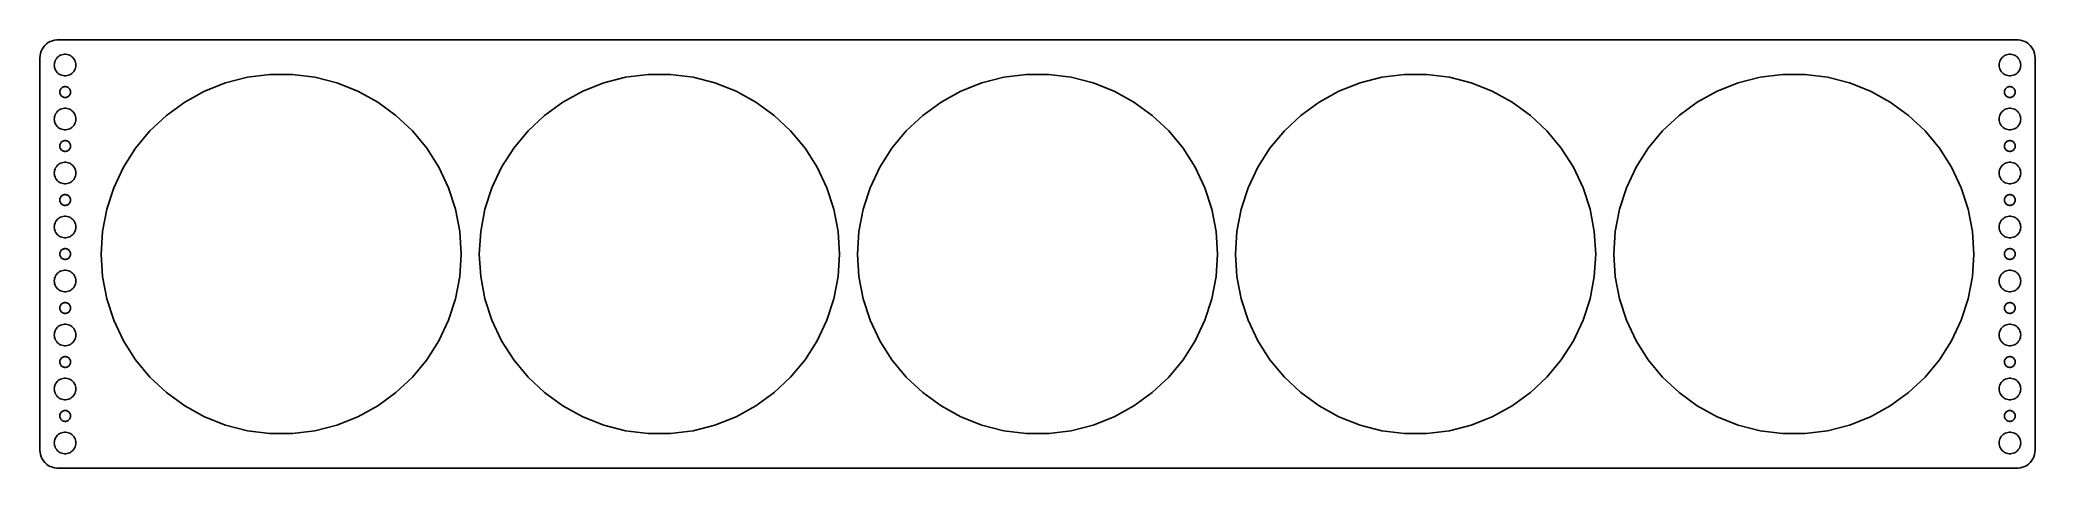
# Model space of a CAD drawing. Header units: metres. Extents: x -277 to 277, y -59 to 59.
import ezdxf

# ---------------------------------------------------------------- set-up
doc = ezdxf.new("R2010")
doc.units = ezdxf.units.M

msp = doc.modelspace()

# ---------------------------------------------------------------- linework, layer by layer
for p, q in [((-276.843, 55.7434), (-276.961, 55.1267)), ((-276.649, 56.3406), (-276.843, 55.7434)), ((-276.382, 56.9088), (-276.649, 56.3406)), ((-276.045, 57.4389), (-276.382, 56.9088)), ((-275.645, 57.9227), (-276.045, 57.4389)), ((-275.187, 58.3526), (-275.645, 57.9227)), ((-274.679, 58.7216), (-275.187, 58.3526)), ((-274.129, 59.0241), (-274.679, 58.7216)), ((-273.545, 59.2553), (-274.129, 59.0241)), ((-272.937, 59.4114), (-273.545, 59.2553)), ((-272.314, 59.4901), (-272.937, 59.4114)), ((272.314, 59.4901), (-272.314, 59.4901)), ((-270.927, 55.3532), (-270.562, 55.4469)), ((-270.562, 55.4469), (-270.188, 55.4941)), ((-270.188, 55.4941), (-269.812, 55.4941)), ((-269.812, 55.4941), (-269.438, 55.4469)), ((-269.438, 55.4469), (-269.073, 55.3532)), ((269.073, 55.3532), (269.438, 55.4469)), ((269.438, 55.4469), (269.812, 55.4941)), ((269.812, 55.4941), (270.188, 55.4941)), ((270.188, 55.4941), (270.562, 55.4469)), ((270.562, 55.4469), (270.927, 55.3532)), ((272.937, 59.4114), (272.314, 59.4901)), ((273.545, 59.2553), (272.937, 59.4114)), ((274.129, 59.0241), (273.545, 59.2553)), ((274.679, 58.7216), (274.129, 59.0241)), ((275.187, 58.3526), (274.679, 58.7216)), ((275.645, 57.9227), (275.187, 58.3526)), ((276.045, 57.4389), (275.645, 57.9227)), ((276.382, 56.9088), (276.045, 57.4389)), ((276.649, 56.3406), (276.382, 56.9088)), ((276.843, 55.7434), (276.649, 56.3406)), ((276.961, 55.1267), (276.843, 55.7434)), ((-276.961, 55.1267), (-277, 54.5)), ((-277, 54.5), (-277, -54.5)), ((-273, 52.5), (-272.976, 52.876)), ((-272.976, 52.124), (-273, 52.5)), ((-272.976, 52.876), (-272.906, 53.2461)), ((-272.906, 51.7539), (-272.976, 52.124)), ((-272.906, 53.2461), (-272.789, 53.6044)), ((-272.789, 51.3956), (-272.906, 51.7539)), ((-272.789, 53.6044), (-272.629, 53.9453)), ((-272.629, 51.0547), (-272.789, 51.3956)), ((-272.629, 53.9453), (-272.427, 54.2634)), ((-272.427, 50.7366), (-272.629, 51.0547)), ((-272.427, 54.2634), (-272.187, 54.5536)), ((-272.187, 50.4464), (-272.427, 50.7366)), ((-272.187, 54.5536), (-271.912, 54.8115)), ((-271.912, 50.1885), (-272.187, 50.4464)), ((-271.912, 54.8115), (-271.607, 55.033)), ((-271.607, 49.967), (-271.912, 50.1885)), ((-271.607, 55.033), (-271.277, 55.2145)), ((-271.277, 49.7855), (-271.607, 49.967)), ((-271.277, 55.2145), (-270.927, 55.3532)), ((-269.073, 55.3532), (-268.723, 55.2145)), ((-268.723, 55.2145), (-268.393, 55.033)), ((-268.393, 49.967), (-268.723, 49.7855)), ((-268.393, 55.033), (-268.088, 54.8115)), ((-268.088, 50.1885), (-268.393, 49.967)), ((-268.088, 54.8115), (-267.813, 54.5536)), ((-267.813, 50.4464), (-268.088, 50.1885)), ((-267.813, 54.5536), (-267.573, 54.2634)), ((-267.573, 50.7366), (-267.813, 50.4464)), ((-267.573, 54.2634), (-267.371, 53.9453)), ((-267.371, 51.0547), (-267.573, 50.7366)), ((-267.371, 53.9453), (-267.211, 53.6044)), ((-267.211, 51.3956), (-267.371, 51.0547)), ((-267.211, 53.6044), (-267.094, 53.2461)), ((-267.094, 51.7539), (-267.211, 51.3956)), ((-267.094, 53.2461), (-267.024, 52.876)), ((-267.024, 52.124), (-267.094, 51.7539)), ((-267.024, 52.876), (-267, 52.5)), ((-267, 52.5), (-267.024, 52.124)), ((-219.369, 49.1143), (-213.14, 49.9013)), ((-213.14, 49.9013), (-206.86, 49.9013)), ((-206.86, 49.9013), (-200.631, 49.1143)), ((-114.369, 49.1143), (-108.14, 49.9013)), ((-108.14, 49.9013), (-101.86, 49.9013)), ((-101.86, 49.9013), (-95.6309, 49.1143)), ((-9.36906, 49.1143), (-3.13951, 49.9013)), ((-3.13951, 49.9013), (3.13951, 49.9013)), ((3.13951, 49.9013), (9.36906, 49.1143)), ((95.6309, 49.1143), (101.86, 49.9013)), ((101.86, 49.9013), (108.14, 49.9013)), ((108.14, 49.9013), (114.369, 49.1143)), ((200.631, 49.1143), (206.86, 49.9013)), ((206.86, 49.9013), (213.14, 49.9013)), ((213.14, 49.9013), (219.369, 49.1143)), ((267, 52.5), (267.024, 52.876)), ((267.024, 52.124), (267, 52.5)), ((267.024, 52.876), (267.094, 53.2461)), ((267.094, 51.7539), (267.024, 52.124)), ((267.094, 53.2461), (267.211, 53.6044)), ((267.211, 51.3956), (267.094, 51.7539)), ((267.211, 53.6044), (267.371, 53.9453)), ((267.371, 51.0547), (267.211, 51.3956)), ((267.371, 53.9453), (267.573, 54.2634)), ((267.573, 50.7366), (267.371, 51.0547)), ((267.573, 54.2634), (267.813, 54.5536)), ((267.813, 50.4464), (267.573, 50.7366)), ((267.813, 54.5536), (268.088, 54.8115)), ((268.088, 50.1885), (267.813, 50.4464)), ((268.088, 54.8115), (268.393, 55.033)), ((268.393, 49.967), (268.088, 50.1885)), ((268.393, 55.033), (268.723, 55.2145)), ((268.723, 49.7855), (268.393, 49.967)), ((268.723, 55.2145), (269.073, 55.3532)), ((270.927, 55.3532), (271.277, 55.2145)), ((271.277, 55.2145), (271.607, 55.033)), ((271.607, 49.967), (271.277, 49.7855)), ((271.607, 55.033), (271.912, 54.8115)), ((271.912, 50.1885), (271.607, 49.967)), ((271.912, 54.8115), (272.187, 54.5536)), ((272.187, 50.4464), (271.912, 50.1885)), ((272.187, 54.5536), (272.427, 54.2634)), ((272.427, 50.7366), (272.187, 50.4464)), ((272.427, 54.2634), (272.629, 53.9453)), ((272.629, 51.0547), (272.427, 50.7366)), ((272.629, 53.9453), (272.789, 53.6044)), ((272.789, 51.3956), (272.629, 51.0547)), ((272.789, 53.6044), (272.906, 53.2461)), ((272.906, 51.7539), (272.789, 51.3956)), ((272.906, 53.2461), (272.976, 52.876)), ((272.976, 52.124), (272.906, 51.7539)), ((272.976, 52.876), (273, 52.5)), ((273, 52.5), (272.976, 52.124)), ((277, 54.5), (276.961, 55.1267)), ((277, -54.5), (277, 54.5)), ((-271.5, 45), (-271.488, 45.188)), ((-271.488, 44.812), (-271.5, 45)), ((-271.488, 45.188), (-271.453, 45.373)), ((-271.453, 44.627), (-271.488, 44.812)), ((-271.453, 45.373), (-271.395, 45.5522)), ((-271.395, 44.4478), (-271.453, 44.627)), ((-271.395, 45.5522), (-271.314, 45.7226)), ((-271.314, 44.2774), (-271.395, 44.4478)), ((-271.314, 45.7226), (-271.214, 45.8817)), ((-270.927, 49.6468), (-271.277, 49.7855)), ((-271.214, 45.8817), (-271.093, 46.0268)), ((-271.093, 46.0268), (-270.956, 46.1558)), ((-270.956, 46.1558), (-270.804, 46.2665)), ((-270.562, 49.5531), (-270.927, 49.6468)), ((-270.804, 46.2665), (-270.639, 46.3572)), ((-270.639, 46.3572), (-270.464, 46.4266)), ((-270.188, 49.5059), (-270.562, 49.5531)), ((-270.464, 46.4266), (-270.281, 46.4734)), ((-270.281, 46.4734), (-270.094, 46.497)), ((-269.812, 49.5059), (-270.188, 49.5059)), ((-270.094, 46.497), (-269.906, 46.497)), ((-269.906, 46.497), (-269.719, 46.4734)), ((-269.438, 49.5531), (-269.812, 49.5059)), ((-269.719, 46.4734), (-269.536, 46.4266)), ((-269.536, 46.4266), (-269.361, 46.3572)), ((-269.073, 49.6468), (-269.438, 49.5531)), ((-269.361, 46.3572), (-269.196, 46.2665)), ((-269.196, 46.2665), (-269.044, 46.1558)), ((-268.723, 49.7855), (-269.073, 49.6468)), ((-269.044, 46.1558), (-268.907, 46.0268)), ((-268.907, 46.0268), (-268.786, 45.8817)), ((-268.786, 45.8817), (-268.686, 45.7226)), ((-268.686, 45.7226), (-268.605, 45.5522)), ((-268.605, 44.4478), (-268.686, 44.2774)), ((-268.605, 45.5522), (-268.547, 45.373)), ((-268.547, 44.627), (-268.605, 44.4478)), ((-268.547, 45.373), (-268.512, 45.188)), ((-268.512, 44.812), (-268.547, 44.627)), ((-268.512, 45.188), (-268.5, 45)), ((-268.5, 45), (-268.512, 44.812)), ((-236.791, 42.2164), (-231.289, 45.2413)), ((-231.289, 45.2413), (-225.451, 47.5528)), ((-225.451, 47.5528), (-219.369, 49.1143)), ((-200.631, 49.1143), (-194.549, 47.5528)), ((-194.549, 47.5528), (-188.711, 45.2413)), ((-188.711, 45.2413), (-183.209, 42.2164)), ((-131.791, 42.2164), (-126.289, 45.2413)), ((-126.289, 45.2413), (-120.451, 47.5528)), ((-120.451, 47.5528), (-114.369, 49.1143)), ((-95.6309, 49.1143), (-89.5491, 47.5528)), ((-89.5491, 47.5528), (-83.711, 45.2413)), ((-83.711, 45.2413), (-78.2087, 42.2164)), ((-26.7913, 42.2164), (-21.289, 45.2413)), ((-21.289, 45.2413), (-15.4508, 47.5528)), ((-15.4508, 47.5528), (-9.36906, 49.1143)), ((9.36906, 49.1143), (15.4508, 47.5528)), ((15.4508, 47.5528), (21.289, 45.2413)), ((21.289, 45.2413), (26.7913, 42.2164)), ((78.2087, 42.2164), (83.711, 45.2413)), ((83.711, 45.2413), (89.5491, 47.5528)), ((89.5491, 47.5528), (95.6309, 49.1143)), ((114.369, 49.1143), (120.451, 47.5528)), ((120.451, 47.5528), (126.289, 45.2413)), ((126.289, 45.2413), (131.791, 42.2164)), ((183.209, 42.2164), (188.711, 45.2413)), ((188.711, 45.2413), (194.549, 47.5528)), ((194.549, 47.5528), (200.631, 49.1143)), ((219.369, 49.1143), (225.451, 47.5528)), ((225.451, 47.5528), (231.289, 45.2413)), ((231.289, 45.2413), (236.791, 42.2164)), ((268.5, 45), (268.512, 45.188)), ((268.512, 44.812), (268.5, 45)), ((268.512, 45.188), (268.547, 45.373)), ((268.547, 44.627), (268.512, 44.812)), ((268.547, 45.373), (268.605, 45.5522)), ((268.605, 44.4478), (268.547, 44.627)), ((268.605, 45.5522), (268.686, 45.7226)), ((268.686, 44.2774), (268.605, 44.4478)), ((268.686, 45.7226), (268.786, 45.8817)), ((269.073, 49.6468), (268.723, 49.7855)), ((268.786, 45.8817), (268.907, 46.0268)), ((268.907, 46.0268), (269.044, 46.1558)), ((269.044, 46.1558), (269.196, 46.2665)), ((269.438, 49.5531), (269.073, 49.6468)), ((269.196, 46.2665), (269.361, 46.3572)), ((269.361, 46.3572), (269.536, 46.4266)), ((269.812, 49.5059), (269.438, 49.5531)), ((269.536, 46.4266), (269.719, 46.4734)), ((269.719, 46.4734), (269.906, 46.497)), ((270.188, 49.5059), (269.812, 49.5059)), ((269.906, 46.497), (270.094, 46.497)), ((270.094, 46.497), (270.281, 46.4734)), ((270.562, 49.5531), (270.188, 49.5059)), ((270.281, 46.4734), (270.464, 46.4266)), ((270.464, 46.4266), (270.639, 46.3572)), ((270.927, 49.6468), (270.562, 49.5531)), ((270.639, 46.3572), (270.804, 46.2665)), ((270.804, 46.2665), (270.956, 46.1558)), ((271.277, 49.7855), (270.927, 49.6468)), ((270.956, 46.1558), (271.093, 46.0268)), ((271.093, 46.0268), (271.214, 45.8817)), ((271.214, 45.8817), (271.314, 45.7226)), ((271.314, 45.7226), (271.395, 45.5522)), ((271.395, 44.4478), (271.314, 44.2774)), ((271.395, 45.5522), (271.453, 45.373)), ((271.453, 44.627), (271.395, 44.4478)), ((271.453, 45.373), (271.488, 45.188)), ((271.488, 44.812), (271.453, 44.627)), ((271.488, 45.188), (271.5, 45)), ((271.5, 45), (271.488, 44.812)), ((-272.789, 38.6044), (-272.629, 38.9453)), ((-272.629, 38.9453), (-272.427, 39.2634)), ((-272.427, 39.2634), (-272.187, 39.5536)), ((-272.187, 39.5536), (-271.912, 39.8115)), ((-271.912, 39.8115), (-271.607, 40.033)), ((-271.607, 40.033), (-271.277, 40.2145)), ((-271.214, 44.1183), (-271.314, 44.2774)), ((-271.277, 40.2145), (-270.927, 40.3532)), ((-271.093, 43.9732), (-271.214, 44.1183)), ((-270.956, 43.8442), (-271.093, 43.9732)), ((-270.804, 43.7335), (-270.956, 43.8442)), ((-270.927, 40.3532), (-270.562, 40.4469)), ((-270.639, 43.6428), (-270.804, 43.7335)), ((-270.464, 43.5734), (-270.639, 43.6428)), ((-270.562, 40.4469), (-270.188, 40.4941)), ((-270.281, 43.5266), (-270.464, 43.5734)), ((-270.094, 43.503), (-270.281, 43.5266)), ((-270.188, 40.4941), (-269.812, 40.4941)), ((-269.906, 43.503), (-270.094, 43.503)), ((-269.719, 43.5266), (-269.906, 43.503)), ((-269.812, 40.4941), (-269.438, 40.4469)), ((-269.536, 43.5734), (-269.719, 43.5266)), ((-269.361, 43.6428), (-269.536, 43.5734)), ((-269.438, 40.4469), (-269.073, 40.3532)), ((-269.196, 43.7335), (-269.361, 43.6428)), ((-269.044, 43.8442), (-269.196, 43.7335)), ((-269.073, 40.3532), (-268.723, 40.2145)), ((-268.907, 43.9732), (-269.044, 43.8442)), ((-268.786, 44.1183), (-268.907, 43.9732)), ((-268.686, 44.2774), (-268.786, 44.1183)), ((-268.723, 40.2145), (-268.393, 40.033)), ((-268.393, 40.033), (-268.088, 39.8115)), ((-268.088, 39.8115), (-267.813, 39.5536)), ((-267.813, 39.5536), (-267.573, 39.2634)), ((-267.573, 39.2634), (-267.371, 38.9453)), ((-267.371, 38.9453), (-267.211, 38.6044)), ((-241.871, 38.5257), (-236.791, 42.2164)), ((-183.209, 42.2164), (-178.129, 38.5257)), ((-136.871, 38.5257), (-131.791, 42.2164)), ((-78.2087, 42.2164), (-73.1288, 38.5257)), ((-31.8712, 38.5257), (-26.7913, 42.2164)), ((26.7913, 42.2164), (31.8712, 38.5257)), ((73.1288, 38.5257), (78.2087, 42.2164)), ((131.791, 42.2164), (136.871, 38.5257)), ((178.129, 38.5257), (183.209, 42.2164)), ((236.791, 42.2164), (241.871, 38.5257)), ((267.211, 38.6044), (267.371, 38.9453)), ((267.371, 38.9453), (267.573, 39.2634)), ((267.573, 39.2634), (267.813, 39.5536)), ((267.813, 39.5536), (268.088, 39.8115)), ((268.088, 39.8115), (268.393, 40.033)), ((268.393, 40.033), (268.723, 40.2145)), ((268.786, 44.1183), (268.686, 44.2774)), ((268.723, 40.2145), (269.073, 40.3532)), ((268.907, 43.9732), (268.786, 44.1183)), ((269.044, 43.8442), (268.907, 43.9732)), ((269.196, 43.7335), (269.044, 43.8442)), ((269.073, 40.3532), (269.438, 40.4469)), ((269.361, 43.6428), (269.196, 43.7335)), ((269.536, 43.5734), (269.361, 43.6428)), ((269.438, 40.4469), (269.812, 40.4941)), ((269.719, 43.5266), (269.536, 43.5734)), ((269.906, 43.503), (269.719, 43.5266)), ((269.812, 40.4941), (270.188, 40.4941)), ((270.094, 43.503), (269.906, 43.503)), ((270.281, 43.5266), (270.094, 43.503)), ((270.188, 40.4941), (270.562, 40.4469)), ((270.464, 43.5734), (270.281, 43.5266)), ((270.639, 43.6428), (270.464, 43.5734)), ((270.562, 40.4469), (270.927, 40.3532)), ((270.804, 43.7335), (270.639, 43.6428)), ((270.956, 43.8442), (270.804, 43.7335)), ((270.927, 40.3532), (271.277, 40.2145)), ((271.093, 43.9732), (270.956, 43.8442)), ((271.214, 44.1183), (271.093, 43.9732)), ((271.314, 44.2774), (271.214, 44.1183)), ((271.277, 40.2145), (271.607, 40.033)), ((271.607, 40.033), (271.912, 39.8115)), ((271.912, 39.8115), (272.187, 39.5536)), ((272.187, 39.5536), (272.427, 39.2634)), ((272.427, 39.2634), (272.629, 38.9453)), ((272.629, 38.9453), (272.789, 38.6044)), ((-273, 37.5), (-272.976, 37.876)), ((-272.976, 37.124), (-273, 37.5)), ((-272.976, 37.876), (-272.906, 38.2461)), ((-272.906, 36.7539), (-272.976, 37.124)), ((-272.906, 38.2461), (-272.789, 38.6044)), ((-272.789, 36.3956), (-272.906, 36.7539)), ((-272.629, 36.0547), (-272.789, 36.3956)), ((-272.427, 35.7366), (-272.629, 36.0547)), ((-272.187, 35.4464), (-272.427, 35.7366)), ((-271.912, 35.1885), (-272.187, 35.4464)), ((-271.607, 34.967), (-271.912, 35.1885)), ((-271.277, 34.7855), (-271.607, 34.967)), ((-270.927, 34.6468), (-271.277, 34.7855)), ((-270.562, 34.5531), (-270.927, 34.6468)), ((-270.188, 34.5059), (-270.562, 34.5531)), ((-269.812, 34.5059), (-270.188, 34.5059)), ((-269.438, 34.5531), (-269.812, 34.5059)), ((-269.073, 34.6468), (-269.438, 34.5531)), ((-268.723, 34.7855), (-269.073, 34.6468)), ((-268.393, 34.967), (-268.723, 34.7855)), ((-268.088, 35.1885), (-268.393, 34.967)), ((-267.813, 35.4464), (-268.088, 35.1885)), ((-267.573, 35.7366), (-267.813, 35.4464)), ((-267.371, 36.0547), (-267.573, 35.7366)), ((-267.211, 36.3956), (-267.371, 36.0547)), ((-267.211, 38.6044), (-267.094, 38.2461)), ((-267.094, 36.7539), (-267.211, 36.3956)), ((-267.094, 38.2461), (-267.024, 37.876)), ((-267.024, 37.124), (-267.094, 36.7539)), ((-267.024, 37.876), (-267, 37.5)), ((-267, 37.5), (-267.024, 37.124)), ((-250.451, 29.3893), (-246.448, 34.2274)), ((-246.448, 34.2274), (-241.871, 38.5257)), ((-178.129, 38.5257), (-173.552, 34.2274)), ((-173.552, 34.2274), (-169.549, 29.3893)), ((-145.451, 29.3893), (-141.448, 34.2274)), ((-141.448, 34.2274), (-136.871, 38.5257)), ((-73.1288, 38.5257), (-68.5516, 34.2274)), ((-68.5516, 34.2274), (-64.5491, 29.3893)), ((-40.4509, 29.3893), (-36.4484, 34.2274)), ((-36.4484, 34.2274), (-31.8712, 38.5257)), ((31.8712, 38.5257), (36.4484, 34.2274)), ((36.4484, 34.2274), (40.4509, 29.3893)), ((64.5491, 29.3893), (68.5516, 34.2274)), ((68.5516, 34.2274), (73.1288, 38.5257)), ((136.871, 38.5257), (141.448, 34.2274)), ((141.448, 34.2274), (145.451, 29.3893)), ((169.549, 29.3893), (173.552, 34.2274)), ((173.552, 34.2274), (178.129, 38.5257)), ((241.871, 38.5257), (246.448, 34.2274)), ((246.448, 34.2274), (250.451, 29.3893)), ((267, 37.5), (267.024, 37.876)), ((267.024, 37.124), (267, 37.5)), ((267.024, 37.876), (267.094, 38.2461)), ((267.094, 36.7539), (267.024, 37.124)), ((267.094, 38.2461), (267.211, 38.6044)), ((267.211, 36.3956), (267.094, 36.7539)), ((267.371, 36.0547), (267.211, 36.3956)), ((267.573, 35.7366), (267.371, 36.0547)), ((267.813, 35.4464), (267.573, 35.7366)), ((268.088, 35.1885), (267.813, 35.4464)), ((268.393, 34.967), (268.088, 35.1885)), ((268.723, 34.7855), (268.393, 34.967)), ((269.073, 34.6468), (268.723, 34.7855)), ((269.438, 34.5531), (269.073, 34.6468)), ((269.812, 34.5059), (269.438, 34.5531)), ((270.188, 34.5059), (269.812, 34.5059)), ((270.562, 34.5531), (270.188, 34.5059)), ((270.927, 34.6468), (270.562, 34.5531)), ((271.277, 34.7855), (270.927, 34.6468)), ((271.607, 34.967), (271.277, 34.7855)), ((271.912, 35.1885), (271.607, 34.967)), ((272.187, 35.4464), (271.912, 35.1885)), ((272.427, 35.7366), (272.187, 35.4464)), ((272.629, 36.0547), (272.427, 35.7366)), ((272.789, 36.3956), (272.629, 36.0547)), ((272.789, 38.6044), (272.906, 38.2461)), ((272.906, 36.7539), (272.789, 36.3956)), ((272.906, 38.2461), (272.976, 37.876)), ((272.976, 37.124), (272.906, 36.7539)), ((272.976, 37.876), (273, 37.5)), ((273, 37.5), (272.976, 37.124)), ((-271.5, 30), (-271.488, 30.188)), ((-271.488, 29.812), (-271.5, 30)), ((-271.488, 30.188), (-271.453, 30.373)), ((-271.453, 29.627), (-271.488, 29.812)), ((-271.453, 30.373), (-271.395, 30.5522)), ((-271.395, 29.4478), (-271.453, 29.627)), ((-271.395, 30.5522), (-271.314, 30.7226)), ((-271.314, 29.2774), (-271.395, 29.4478)), ((-271.314, 30.7226), (-271.214, 30.8817)), ((-271.214, 29.1183), (-271.314, 29.2774)), ((-271.214, 30.8817), (-271.093, 31.0268)), ((-271.093, 28.9732), (-271.214, 29.1183)), ((-271.093, 31.0268), (-270.956, 31.1558)), ((-270.956, 28.8442), (-271.093, 28.9732)), ((-270.956, 31.1558), (-270.804, 31.2665)), ((-270.804, 28.7335), (-270.956, 28.8442)), ((-270.804, 31.2665), (-270.639, 31.3572)), ((-270.639, 28.6427), (-270.804, 28.7335)), ((-270.639, 31.3572), (-270.464, 31.4266)), ((-270.464, 28.5734), (-270.639, 28.6427)), ((-270.464, 31.4266), (-270.281, 31.4734)), ((-270.281, 28.5266), (-270.464, 28.5734)), ((-270.281, 31.4734), (-270.094, 31.497)), ((-270.094, 28.503), (-270.281, 28.5266)), ((-270.094, 31.497), (-269.906, 31.497)), ((-269.906, 28.503), (-270.094, 28.503)), ((-269.906, 31.497), (-269.719, 31.4734)), ((-269.719, 28.5266), (-269.906, 28.503)), ((-269.719, 31.4734), (-269.536, 31.4266)), ((-269.536, 28.5734), (-269.719, 28.5266)), ((-269.536, 31.4266), (-269.361, 31.3572)), ((-269.361, 28.6427), (-269.536, 28.5734)), ((-269.361, 31.3572), (-269.196, 31.2665)), ((-269.196, 28.7335), (-269.361, 28.6427)), ((-269.196, 31.2665), (-269.044, 31.1558)), ((-269.044, 28.8442), (-269.196, 28.7335)), ((-269.044, 31.1558), (-268.907, 31.0268)), ((-268.907, 28.9732), (-269.044, 28.8442)), ((-268.907, 31.0268), (-268.786, 30.8817)), ((-268.786, 29.1183), (-268.907, 28.9732)), ((-268.786, 30.8817), (-268.686, 30.7226)), ((-268.686, 29.2774), (-268.786, 29.1183)), ((-268.686, 30.7226), (-268.605, 30.5522)), ((-268.605, 29.4478), (-268.686, 29.2774)), ((-268.605, 30.5522), (-268.547, 30.373)), ((-268.547, 29.627), (-268.605, 29.4478)), ((-268.547, 30.373), (-268.512, 30.188)), ((-268.512, 29.812), (-268.547, 29.627)), ((-268.512, 30.188), (-268.5, 30)), ((-268.5, 30), (-268.512, 29.812)), ((-253.815, 24.0877), (-250.451, 29.3893)), ((-169.549, 29.3893), (-166.185, 24.0877)), ((-148.815, 24.0877), (-145.451, 29.3893)), ((-64.5491, 29.3893), (-61.1847, 24.0877)), ((-43.8153, 24.0877), (-40.4509, 29.3893)), ((40.4509, 29.3893), (43.8153, 24.0877)), ((61.1847, 24.0877), (64.5491, 29.3893)), ((145.451, 29.3893), (148.815, 24.0877)), ((166.185, 24.0877), (169.549, 29.3893)), ((250.451, 29.3893), (253.815, 24.0877)), ((268.5, 30), (268.512, 30.188)), ((268.512, 29.812), (268.5, 30)), ((268.512, 30.188), (268.547, 30.373)), ((268.547, 29.627), (268.512, 29.812)), ((268.547, 30.373), (268.605, 30.5522)), ((268.605, 29.4478), (268.547, 29.627)), ((268.605, 30.5522), (268.686, 30.7226)), ((268.686, 29.2774), (268.605, 29.4478)), ((268.686, 30.7226), (268.786, 30.8817)), ((268.786, 29.1183), (268.686, 29.2774)), ((268.786, 30.8817), (268.907, 31.0268)), ((268.907, 28.9732), (268.786, 29.1183)), ((268.907, 31.0268), (269.044, 31.1558)), ((269.044, 28.8442), (268.907, 28.9732)), ((269.044, 31.1558), (269.196, 31.2665)), ((269.196, 28.7335), (269.044, 28.8442)), ((269.196, 31.2665), (269.361, 31.3572)), ((269.361, 28.6427), (269.196, 28.7335)), ((269.361, 31.3572), (269.536, 31.4266)), ((269.536, 28.5734), (269.361, 28.6427)), ((269.536, 31.4266), (269.719, 31.4734)), ((269.719, 28.5266), (269.536, 28.5734)), ((269.719, 31.4734), (269.906, 31.497)), ((269.906, 28.503), (269.719, 28.5266)), ((269.906, 31.497), (270.094, 31.497)), ((270.094, 28.503), (269.906, 28.503)), ((270.094, 31.497), (270.281, 31.4734)), ((270.281, 28.5266), (270.094, 28.503)), ((270.281, 31.4734), (270.464, 31.4266)), ((270.464, 28.5734), (270.281, 28.5266)), ((270.464, 31.4266), (270.639, 31.3572)), ((270.639, 28.6427), (270.464, 28.5734)), ((270.639, 31.3572), (270.804, 31.2665)), ((270.804, 28.7335), (270.639, 28.6427)), ((270.804, 31.2665), (270.956, 31.1558)), ((270.956, 28.8442), (270.804, 28.7335)), ((270.956, 31.1558), (271.093, 31.0268)), ((271.093, 28.9732), (270.956, 28.8442)), ((271.093, 31.0268), (271.214, 30.8817)), ((271.214, 29.1183), (271.093, 28.9732)), ((271.214, 30.8817), (271.314, 30.7226)), ((271.314, 29.2774), (271.214, 29.1183)), ((271.314, 30.7226), (271.395, 30.5522)), ((271.395, 29.4478), (271.314, 29.2774)), ((271.395, 30.5522), (271.453, 30.373)), ((271.453, 29.627), (271.395, 29.4478)), ((271.453, 30.373), (271.488, 30.188)), ((271.488, 29.812), (271.453, 29.627)), ((271.488, 30.188), (271.5, 30)), ((271.5, 30), (271.488, 29.812)), ((-273, 22.5), (-272.976, 22.876)), ((-272.976, 22.124), (-273, 22.5)), ((-272.976, 22.876), (-272.906, 23.2461)), ((-272.906, 23.2461), (-272.789, 23.6044)), ((-272.789, 23.6044), (-272.629, 23.9453)), ((-272.629, 23.9453), (-272.427, 24.2634)), ((-272.427, 24.2634), (-272.187, 24.5536)), ((-272.187, 24.5536), (-271.912, 24.8115)), ((-271.912, 24.8115), (-271.607, 25.033)), ((-271.607, 25.033), (-271.277, 25.2145)), ((-271.277, 25.2145), (-270.927, 25.3532)), ((-270.927, 25.3532), (-270.562, 25.4469)), ((-270.562, 25.4469), (-270.188, 25.4941)), ((-270.188, 25.4941), (-269.812, 25.4941)), ((-269.812, 25.4941), (-269.438, 25.4469)), ((-269.438, 25.4469), (-269.073, 25.3532)), ((-269.073, 25.3532), (-268.723, 25.2145)), ((-268.723, 25.2145), (-268.393, 25.033)), ((-268.393, 25.033), (-268.088, 24.8115)), ((-268.088, 24.8115), (-267.813, 24.5536)), ((-267.813, 24.5536), (-267.573, 24.2634)), ((-267.573, 24.2634), (-267.371, 23.9453)), ((-267.371, 23.9453), (-267.211, 23.6044)), ((-267.211, 23.6044), (-267.094, 23.2461)), ((-267.094, 23.2461), (-267.024, 22.876)), ((-267.024, 22.876), (-267, 22.5)), ((-267, 22.5), (-267.024, 22.124)), ((-256.489, 18.4062), (-253.815, 24.0877)), ((-166.185, 24.0877), (-163.511, 18.4062)), ((-151.489, 18.4062), (-148.815, 24.0877)), ((-61.1847, 24.0877), (-58.5112, 18.4062)), ((-46.4888, 18.4062), (-43.8153, 24.0877)), ((43.8153, 24.0877), (46.4888, 18.4062)), ((58.5112, 18.4062), (61.1847, 24.0877)), ((148.815, 24.0877), (151.489, 18.4062)), ((163.511, 18.4062), (166.185, 24.0877)), ((253.815, 24.0877), (256.489, 18.4062)), ((267, 22.5), (267.024, 22.876)), ((267.024, 22.124), (267, 22.5)), ((267.024, 22.876), (267.094, 23.2461)), ((267.094, 23.2461), (267.211, 23.6044)), ((267.211, 23.6044), (267.371, 23.9453)), ((267.371, 23.9453), (267.573, 24.2634)), ((267.573, 24.2634), (267.813, 24.5536)), ((267.813, 24.5536), (268.088, 24.8115)), ((268.088, 24.8115), (268.393, 25.033)), ((268.393, 25.033), (268.723, 25.2145)), ((268.723, 25.2145), (269.073, 25.3532)), ((269.073, 25.3532), (269.438, 25.4469)), ((269.438, 25.4469), (269.812, 25.4941)), ((269.812, 25.4941), (270.188, 25.4941)), ((270.188, 25.4941), (270.562, 25.4469)), ((270.562, 25.4469), (270.927, 25.3532)), ((270.927, 25.3532), (271.277, 25.2145)), ((271.277, 25.2145), (271.607, 25.033)), ((271.607, 25.033), (271.912, 24.8115)), ((271.912, 24.8115), (272.187, 24.5536)), ((272.187, 24.5536), (272.427, 24.2634)), ((272.427, 24.2634), (272.629, 23.9453)), ((272.629, 23.9453), (272.789, 23.6044)), ((272.789, 23.6044), (272.906, 23.2461)), ((272.906, 23.2461), (272.976, 22.876)), ((272.976, 22.876), (273, 22.5)), ((273, 22.5), (272.976, 22.124)), ((-272.906, 21.7539), (-272.976, 22.124)), ((-272.789, 21.3956), (-272.906, 21.7539)), ((-272.629, 21.0547), (-272.789, 21.3956)), ((-272.427, 20.7366), (-272.629, 21.0547)), ((-272.187, 20.4464), (-272.427, 20.7366)), ((-271.912, 20.1884), (-272.187, 20.4464)), ((-271.607, 19.967), (-271.912, 20.1884)), ((-271.277, 19.7855), (-271.607, 19.967)), ((-270.927, 19.6468), (-271.277, 19.7855)), ((-270.562, 19.5531), (-270.927, 19.6468)), ((-270.188, 19.5059), (-270.562, 19.5531)), ((-269.812, 19.5059), (-270.188, 19.5059)), ((-269.438, 19.5531), (-269.812, 19.5059)), ((-269.073, 19.6468), (-269.438, 19.5531)), ((-268.723, 19.7855), (-269.073, 19.6468)), ((-268.393, 19.967), (-268.723, 19.7855)), ((-268.088, 20.1884), (-268.393, 19.967)), ((-267.813, 20.4464), (-268.088, 20.1884)), ((-267.573, 20.7366), (-267.813, 20.4464)), ((-267.371, 21.0547), (-267.573, 20.7366)), ((-267.211, 21.3956), (-267.371, 21.0547)), ((-267.094, 21.7539), (-267.211, 21.3956)), ((-267.024, 22.124), (-267.094, 21.7539)), ((-258.429, 12.4345), (-256.489, 18.4062)), ((-163.511, 18.4062), (-161.571, 12.4345)), ((-153.429, 12.4345), (-151.489, 18.4062)), ((-58.5112, 18.4062), (-56.5708, 12.4345)), ((-48.4292, 12.4345), (-46.4888, 18.4062)), ((46.4888, 18.4062), (48.4292, 12.4345)), ((56.5708, 12.4345), (58.5112, 18.4062)), ((151.489, 18.4062), (153.429, 12.4345)), ((161.571, 12.4345), (163.511, 18.4062)), ((256.489, 18.4062), (258.429, 12.4345)), ((267.094, 21.7539), (267.024, 22.124)), ((267.211, 21.3956), (267.094, 21.7539)), ((267.371, 21.0547), (267.211, 21.3956)), ((267.573, 20.7366), (267.371, 21.0547)), ((267.813, 20.4464), (267.573, 20.7366)), ((268.088, 20.1884), (267.813, 20.4464)), ((268.393, 19.967), (268.088, 20.1884)), ((268.723, 19.7855), (268.393, 19.967)), ((269.073, 19.6468), (268.723, 19.7855)), ((269.438, 19.5531), (269.073, 19.6468)), ((269.812, 19.5059), (269.438, 19.5531)), ((270.188, 19.5059), (269.812, 19.5059)), ((270.562, 19.5531), (270.188, 19.5059)), ((270.927, 19.6468), (270.562, 19.5531)), ((271.277, 19.7855), (270.927, 19.6468)), ((271.607, 19.967), (271.277, 19.7855)), ((271.912, 20.1884), (271.607, 19.967)), ((272.187, 20.4464), (271.912, 20.1884)), ((272.427, 20.7366), (272.187, 20.4464)), ((272.629, 21.0547), (272.427, 20.7366)), ((272.789, 21.3956), (272.629, 21.0547)), ((272.906, 21.7539), (272.789, 21.3956)), ((272.976, 22.124), (272.906, 21.7539)), ((-271.5, 15), (-271.488, 15.188)), ((-271.488, 14.812), (-271.5, 15)), ((-271.488, 15.188), (-271.453, 15.373)), ((-271.453, 14.627), (-271.488, 14.812)), ((-271.453, 15.373), (-271.395, 15.5522)), ((-271.395, 14.4478), (-271.453, 14.627)), ((-271.395, 15.5522), (-271.314, 15.7226)), ((-271.314, 14.2774), (-271.395, 14.4478)), ((-271.314, 15.7226), (-271.214, 15.8817)), ((-271.214, 14.1183), (-271.314, 14.2774)), ((-271.214, 15.8817), (-271.093, 16.0268)), ((-271.093, 13.9732), (-271.214, 14.1183)), ((-271.093, 16.0268), (-270.956, 16.1558)), ((-270.956, 13.8442), (-271.093, 13.9732)), ((-270.956, 16.1558), (-270.804, 16.2665)), ((-270.804, 13.7335), (-270.956, 13.8442)), ((-270.804, 16.2665), (-270.639, 16.3572)), ((-270.639, 13.6427), (-270.804, 13.7335)), ((-270.639, 16.3572), (-270.464, 16.4266)), ((-270.464, 13.5734), (-270.639, 13.6427)), ((-270.464, 16.4266), (-270.281, 16.4734)), ((-270.281, 13.5266), (-270.464, 13.5734)), ((-270.281, 16.4734), (-270.094, 16.497)), ((-270.094, 13.5029), (-270.281, 13.5266)), ((-270.094, 16.497), (-269.906, 16.497)), ((-269.906, 13.5029), (-270.094, 13.5029)), ((-269.906, 16.497), (-269.719, 16.4734)), ((-269.719, 13.5266), (-269.906, 13.5029)), ((-269.719, 16.4734), (-269.536, 16.4266)), ((-269.536, 13.5734), (-269.719, 13.5266)), ((-269.536, 16.4266), (-269.361, 16.3572)), ((-269.361, 13.6427), (-269.536, 13.5734)), ((-269.361, 16.3572), (-269.196, 16.2665)), ((-269.196, 13.7335), (-269.361, 13.6427)), ((-269.196, 16.2665), (-269.044, 16.1558)), ((-269.044, 13.8442), (-269.196, 13.7335)), ((-269.044, 16.1558), (-268.907, 16.0268)), ((-268.907, 13.9732), (-269.044, 13.8442)), ((-268.907, 16.0268), (-268.786, 15.8817)), ((-268.786, 14.1183), (-268.907, 13.9732)), ((-268.786, 15.8817), (-268.686, 15.7226)), ((-268.686, 14.2774), (-268.786, 14.1183)), ((-268.686, 15.7226), (-268.605, 15.5522)), ((-268.605, 14.4478), (-268.686, 14.2774)), ((-268.605, 15.5522), (-268.547, 15.373)), ((-268.547, 14.627), (-268.605, 14.4478)), ((-268.547, 15.373), (-268.512, 15.188)), ((-268.512, 14.812), (-268.547, 14.627)), ((-268.512, 15.188), (-268.5, 15)), ((-268.5, 15), (-268.512, 14.812)), ((-259.606, 6.26665), (-258.429, 12.4345)), ((-161.571, 12.4345), (-160.394, 6.26665)), ((-154.606, 6.26665), (-153.429, 12.4345)), ((-56.5708, 12.4345), (-55.3943, 6.26665)), ((-49.6057, 6.26665), (-48.4292, 12.4345)), ((48.4292, 12.4345), (49.6057, 6.26665)), ((55.3943, 6.26665), (56.5708, 12.4345)), ((153.429, 12.4345), (154.606, 6.26665)), ((160.394, 6.26665), (161.571, 12.4345)), ((258.429, 12.4345), (259.606, 6.26665)), ((268.5, 15), (268.512, 15.188)), ((268.512, 14.812), (268.5, 15)), ((268.512, 15.188), (268.547, 15.373)), ((268.547, 14.627), (268.512, 14.812)), ((268.547, 15.373), (268.605, 15.5522)), ((268.605, 14.4478), (268.547, 14.627)), ((268.605, 15.5522), (268.686, 15.7226)), ((268.686, 14.2774), (268.605, 14.4478)), ((268.686, 15.7226), (268.786, 15.8817)), ((268.786, 14.1183), (268.686, 14.2774)), ((268.786, 15.8817), (268.907, 16.0268)), ((268.907, 13.9732), (268.786, 14.1183)), ((268.907, 16.0268), (269.044, 16.1558)), ((269.044, 13.8442), (268.907, 13.9732)), ((269.044, 16.1558), (269.196, 16.2665)), ((269.196, 13.7335), (269.044, 13.8442)), ((269.196, 16.2665), (269.361, 16.3572)), ((269.361, 13.6427), (269.196, 13.7335)), ((269.361, 16.3572), (269.536, 16.4266)), ((269.536, 13.5734), (269.361, 13.6427)), ((269.536, 16.4266), (269.719, 16.4734)), ((269.719, 13.5266), (269.536, 13.5734)), ((269.719, 16.4734), (269.906, 16.497)), ((269.906, 13.5029), (269.719, 13.5266)), ((269.906, 16.497), (270.094, 16.497)), ((270.094, 13.5029), (269.906, 13.5029)), ((270.094, 16.497), (270.281, 16.4734)), ((270.281, 13.5266), (270.094, 13.5029)), ((270.281, 16.4734), (270.464, 16.4266)), ((270.464, 13.5734), (270.281, 13.5266)), ((270.464, 16.4266), (270.639, 16.3572)), ((270.639, 13.6427), (270.464, 13.5734)), ((270.639, 16.3572), (270.804, 16.2665)), ((270.804, 13.7335), (270.639, 13.6427)), ((270.804, 16.2665), (270.956, 16.1558)), ((270.956, 13.8442), (270.804, 13.7335)), ((270.956, 16.1558), (271.093, 16.0268)), ((271.093, 13.9732), (270.956, 13.8442)), ((271.093, 16.0268), (271.214, 15.8817)), ((271.214, 14.1183), (271.093, 13.9732)), ((271.214, 15.8817), (271.314, 15.7226)), ((271.314, 14.2774), (271.214, 14.1183)), ((271.314, 15.7226), (271.395, 15.5522)), ((271.395, 14.4478), (271.314, 14.2774)), ((271.395, 15.5522), (271.453, 15.373)), ((271.453, 14.627), (271.395, 14.4478)), ((271.453, 15.373), (271.488, 15.188)), ((271.488, 14.812), (271.453, 14.627)), ((271.488, 15.188), (271.5, 15)), ((271.5, 15), (271.488, 14.812)), ((-273, 7.5), (-272.976, 7.87599)), ((-272.976, 7.12399), (-273, 7.5)), ((-272.976, 7.87599), (-272.906, 8.24606)), ((-272.906, 6.75392), (-272.976, 7.12399)), ((-272.906, 8.24606), (-272.789, 8.60437)), ((-272.789, 6.39561), (-272.906, 6.75392)), ((-272.789, 8.60437), (-272.629, 8.94525)), ((-272.629, 6.05473), (-272.789, 6.39561)), ((-272.629, 8.94525), (-272.427, 9.26335)), ((-272.427, 5.73663), (-272.629, 6.05473)), ((-272.427, 9.26335), (-272.187, 9.55363)), ((-272.187, 5.44635), (-272.427, 5.73663)), ((-272.187, 9.55363), (-271.912, 9.81154)), ((-271.912, 9.81154), (-271.607, 10.033)), ((-271.607, 10.033), (-271.277, 10.2145)), ((-271.277, 10.2145), (-270.927, 10.3532)), ((-270.927, 10.3532), (-270.562, 10.4469)), ((-270.562, 10.4469), (-270.188, 10.4941)), ((-270.188, 10.4941), (-269.812, 10.4941)), ((-269.812, 10.4941), (-269.438, 10.4469)), ((-269.438, 10.4469), (-269.073, 10.3532)), ((-269.073, 10.3532), (-268.723, 10.2145)), ((-268.723, 10.2145), (-268.393, 10.033)), ((-268.393, 10.033), (-268.088, 9.81154)), ((-268.088, 9.81154), (-267.813, 9.55363)), ((-267.813, 9.55363), (-267.573, 9.26335)), ((-267.573, 5.73663), (-267.813, 5.44635)), ((-267.573, 9.26335), (-267.371, 8.94525)), ((-267.371, 6.05473), (-267.573, 5.73663)), ((-267.371, 8.94525), (-267.211, 8.60437)), ((-267.211, 6.39561), (-267.371, 6.05473)), ((-267.211, 8.60437), (-267.094, 8.24606)), ((-267.094, 6.75392), (-267.211, 6.39561)), ((-267.094, 8.24606), (-267.024, 7.87599)), ((-267.024, 7.12399), (-267.094, 6.75392)), ((-267.024, 7.87599), (-267, 7.5)), ((-267, 7.5), (-267.024, 7.12399)), ((-260, 0), (-259.606, 6.26665)), ((-160.394, 6.26665), (-160, 0)), ((-155, 0), (-154.606, 6.26665)), ((-55.3943, 6.26665), (-55, 0)), ((-50, 0), (-49.6057, 6.26665)), ((49.6057, 6.26665), (50, 0)), ((55, 0), (55.3943, 6.26665)), ((154.606, 6.26665), (155, 0)), ((160, 0), (160.394, 6.26665)), ((259.606, 6.26665), (260, 0)), ((267, 7.5), (267.024, 7.87599)), ((267.024, 7.12399), (267, 7.5)), ((267.024, 7.87599), (267.094, 8.24606)), ((267.094, 6.75392), (267.024, 7.12399)), ((267.094, 8.24606), (267.211, 8.60437)), ((267.211, 6.39561), (267.094, 6.75392)), ((267.211, 8.60437), (267.371, 8.94525)), ((267.371, 6.05473), (267.211, 6.39561)), ((267.371, 8.94525), (267.573, 9.26335)), ((267.573, 5.73663), (267.371, 6.05473)), ((267.573, 9.26335), (267.813, 9.55363)), ((267.813, 5.44635), (267.573, 5.73663)), ((267.813, 9.55363), (268.088, 9.81154)), ((268.088, 9.81154), (268.393, 10.033)), ((268.393, 10.033), (268.723, 10.2145)), ((268.723, 10.2145), (269.073, 10.3532)), ((269.073, 10.3532), (269.438, 10.4469)), ((269.438, 10.4469), (269.812, 10.4941)), ((269.812, 10.4941), (270.188, 10.4941)), ((270.188, 10.4941), (270.562, 10.4469)), ((270.562, 10.4469), (270.927, 10.3532)), ((270.927, 10.3532), (271.277, 10.2145)), ((271.277, 10.2145), (271.607, 10.033)), ((271.607, 10.033), (271.912, 9.81154)), ((271.912, 9.81154), (272.187, 9.55363)), ((272.187, 9.55363), (272.427, 9.26335)), ((272.427, 5.73663), (272.187, 5.44635)), ((272.427, 9.26335), (272.629, 8.94525)), ((272.629, 6.05473), (272.427, 5.73663)), ((272.629, 8.94525), (272.789, 8.60437)), ((272.789, 6.39561), (272.629, 6.05473)), ((272.789, 8.60437), (272.906, 8.24606)), ((272.906, 6.75392), (272.789, 6.39561)), ((272.906, 8.24606), (272.976, 7.87599)), ((272.976, 7.12399), (272.906, 6.75392)), ((272.976, 7.87599), (273, 7.5)), ((273, 7.5), (272.976, 7.12399)), ((-271.912, 5.18845), (-272.187, 5.44635)), ((-271.607, 4.96701), (-271.912, 5.18845)), ((-271.277, 4.78551), (-271.607, 4.96701)), ((-271.5, 0), (-271.488, 0.18799)), ((-271.488, -0.18799), (-271.5, 0)), ((-271.488, 0.18799), (-271.453, 0.37303)), ((-271.453, 0.37303), (-271.395, 0.55219)), ((-271.395, 0.55219), (-271.314, 0.72263)), ((-271.314, 0.72263), (-271.214, 0.88167)), ((-270.927, 4.64682), (-271.277, 4.78551)), ((-271.214, 0.88167), (-271.093, 1.02681)), ((-271.093, 1.02681), (-270.956, 1.15576)), ((-270.956, 1.15576), (-270.804, 1.26648)), ((-270.562, 4.55313), (-270.927, 4.64682)), ((-270.804, 1.26648), (-270.639, 1.35724)), ((-270.639, 1.35724), (-270.464, 1.42657)), ((-270.188, 4.50591), (-270.562, 4.55313)), ((-270.464, 1.42657), (-270.281, 1.47342)), ((-270.281, 1.47342), (-270.094, 1.49704)), ((-269.812, 4.50591), (-270.188, 4.50591)), ((-270.094, 1.49704), (-269.906, 1.49704)), ((-269.906, 1.49704), (-269.719, 1.47342)), ((-269.438, 4.55313), (-269.812, 4.50591)), ((-269.719, 1.47342), (-269.536, 1.42657)), ((-269.536, 1.42657), (-269.361, 1.35724)), ((-269.073, 4.64682), (-269.438, 4.55313)), ((-269.361, 1.35724), (-269.196, 1.26648)), ((-269.196, 1.26648), (-269.044, 1.15576)), ((-268.723, 4.78551), (-269.073, 4.64682)), ((-269.044, 1.15576), (-268.907, 1.02681)), ((-268.907, 1.02681), (-268.786, 0.88167)), ((-268.786, 0.88167), (-268.686, 0.72263)), ((-268.393, 4.96701), (-268.723, 4.78551)), ((-268.686, 0.72263), (-268.605, 0.55219)), ((-268.605, 0.55219), (-268.547, 0.37303)), ((-268.547, 0.37303), (-268.512, 0.18799)), ((-268.512, 0.18799), (-268.5, 0)), ((-268.5, 0), (-268.512, -0.18799)), ((-268.088, 5.18845), (-268.393, 4.96701)), ((-267.813, 5.44635), (-268.088, 5.18845)), ((-259.606, -6.26665), (-260, 0)), ((-160, 0), (-160.394, -6.26665)), ((-154.606, -6.26665), (-155, 0)), ((-55, 0), (-55.3943, -6.26665)), ((-49.6057, -6.26665), (-50, 0)), ((50, 0), (49.6057, -6.26665)), ((55.3943, -6.26665), (55, 0)), ((155, 0), (154.606, -6.26665)), ((160.394, -6.26665), (160, 0)), ((260, 0), (259.606, -6.26665)), ((268.088, 5.18845), (267.813, 5.44635)), ((268.393, 4.96701), (268.088, 5.18845)), ((268.723, 4.78551), (268.393, 4.96701)), ((268.5, 0), (268.512, 0.18799)), ((268.512, -0.18799), (268.5, 0)), ((268.512, 0.18799), (268.547, 0.37303)), ((268.547, 0.37303), (268.605, 0.55219)), ((268.605, 0.55219), (268.686, 0.72263)), ((268.686, 0.72263), (268.786, 0.88167)), ((269.073, 4.64682), (268.723, 4.78551)), ((268.786, 0.88167), (268.907, 1.02681)), ((268.907, 1.02681), (269.044, 1.15576)), ((269.044, 1.15576), (269.196, 1.26648)), ((269.438, 4.55313), (269.073, 4.64682)), ((269.196, 1.26648), (269.361, 1.35724)), ((269.361, 1.35724), (269.536, 1.42657)), ((269.812, 4.50591), (269.438, 4.55313)), ((269.536, 1.42657), (269.719, 1.47342)), ((269.719, 1.47342), (269.906, 1.49704)), ((270.188, 4.50591), (269.812, 4.50591)), ((269.906, 1.49704), (270.094, 1.49704)), ((270.094, 1.49704), (270.281, 1.47342)), ((270.562, 4.55313), (270.188, 4.50591)), ((270.281, 1.47342), (270.464, 1.42657)), ((270.464, 1.42657), (270.639, 1.35724)), ((270.927, 4.64682), (270.562, 4.55313)), ((270.639, 1.35724), (270.804, 1.26648)), ((270.804, 1.26648), (270.956, 1.15576)), ((271.277, 4.78551), (270.927, 4.64682)), ((270.956, 1.15576), (271.093, 1.02681)), ((271.093, 1.02681), (271.214, 0.88167)), ((271.214, 0.88167), (271.314, 0.72263)), ((271.607, 4.96701), (271.277, 4.78551)), ((271.314, 0.72263), (271.395, 0.55219)), ((271.395, 0.55219), (271.453, 0.37303)), ((271.453, 0.37303), (271.488, 0.18799)), ((271.488, 0.18799), (271.5, 0)), ((271.5, 0), (271.488, -0.18799)), ((271.912, 5.18845), (271.607, 4.96701)), ((272.187, 5.44635), (271.912, 5.18845)), ((-272.427, -5.73663), (-272.187, -5.44635)), ((-272.187, -5.44635), (-271.912, -5.18845)), ((-271.912, -5.18845), (-271.607, -4.96701)), ((-271.607, -4.96701), (-271.277, -4.78551)), ((-271.453, -0.37303), (-271.488, -0.18799)), ((-271.395, -0.55219), (-271.453, -0.37303)), ((-271.314, -0.72263), (-271.395, -0.55219)), ((-271.214, -0.88167), (-271.314, -0.72263)), ((-271.277, -4.78551), (-270.927, -4.64682)), ((-271.093, -1.02681), (-271.214, -0.88167)), ((-270.956, -1.15576), (-271.093, -1.02681)), ((-270.804, -1.26648), (-270.956, -1.15576)), ((-270.927, -4.64682), (-270.562, -4.55313)), ((-270.639, -1.35724), (-270.804, -1.26648)), ((-270.464, -1.42657), (-270.639, -1.35724)), ((-270.562, -4.55313), (-270.188, -4.50591)), ((-270.281, -1.47342), (-270.464, -1.42657)), ((-270.094, -1.49704), (-270.281, -1.47342)), ((-270.188, -4.50591), (-269.812, -4.50591)), ((-269.906, -1.49704), (-270.094, -1.49704)), ((-269.719, -1.47342), (-269.906, -1.49704)), ((-269.812, -4.50591), (-269.438, -4.55313)), ((-269.536, -1.42657), (-269.719, -1.47342)), ((-269.361, -1.35724), (-269.536, -1.42657)), ((-269.438, -4.55313), (-269.073, -4.64682)), ((-269.196, -1.26648), (-269.361, -1.35724)), ((-269.044, -1.15576), (-269.196, -1.26648)), ((-269.073, -4.64682), (-268.723, -4.78551)), ((-268.907, -1.02681), (-269.044, -1.15576)), ((-268.786, -0.88167), (-268.907, -1.02681)), ((-268.686, -0.72263), (-268.786, -0.88167)), ((-268.723, -4.78551), (-268.393, -4.96701)), ((-268.605, -0.55219), (-268.686, -0.72263)), ((-268.547, -0.37303), (-268.605, -0.55219)), ((-268.512, -0.18799), (-268.547, -0.37303)), ((-268.393, -4.96701), (-268.088, -5.18845)), ((-268.088, -5.18845), (-267.813, -5.44635)), ((-267.813, -5.44635), (-267.573, -5.73663)), ((267.573, -5.73663), (267.813, -5.44635)), ((267.813, -5.44635), (268.088, -5.18845)), ((268.088, -5.18845), (268.393, -4.96701)), ((268.393, -4.96701), (268.723, -4.78551)), ((268.547, -0.37303), (268.512, -0.18799)), ((268.605, -0.55219), (268.547, -0.37303)), ((268.686, -0.72263), (268.605, -0.55219)), ((268.786, -0.88167), (268.686, -0.72263)), ((268.723, -4.78551), (269.073, -4.64682)), ((268.907, -1.02681), (268.786, -0.88167)), ((269.044, -1.15576), (268.907, -1.02681)), ((269.196, -1.26648), (269.044, -1.15576)), ((269.073, -4.64682), (269.438, -4.55313)), ((269.361, -1.35724), (269.196, -1.26648)), ((269.536, -1.42657), (269.361, -1.35724)), ((269.438, -4.55313), (269.812, -4.50591)), ((269.719, -1.47342), (269.536, -1.42657)), ((269.906, -1.49704), (269.719, -1.47342)), ((269.812, -4.50591), (270.188, -4.50591)), ((270.094, -1.49704), (269.906, -1.49704)), ((270.281, -1.47342), (270.094, -1.49704)), ((270.188, -4.50591), (270.562, -4.55313)), ((270.464, -1.42657), (270.281, -1.47342)), ((270.639, -1.35724), (270.464, -1.42657)), ((270.562, -4.55313), (270.927, -4.64682)), ((270.804, -1.26648), (270.639, -1.35724)), ((270.956, -1.15576), (270.804, -1.26648)), ((270.927, -4.64682), (271.277, -4.78551)), ((271.093, -1.02681), (270.956, -1.15576)), ((271.214, -0.88167), (271.093, -1.02681)), ((271.314, -0.72263), (271.214, -0.88167)), ((271.277, -4.78551), (271.607, -4.96701)), ((271.395, -0.55219), (271.314, -0.72263)), ((271.453, -0.37303), (271.395, -0.55219)), ((271.488, -0.18799), (271.453, -0.37303)), ((271.607, -4.96701), (271.912, -5.18845)), ((271.912, -5.18845), (272.187, -5.44635)), ((272.187, -5.44635), (272.427, -5.73663)), ((-273, -7.5), (-272.976, -7.12399)), ((-272.976, -7.87599), (-273, -7.5)), ((-272.976, -7.12399), (-272.906, -6.75392)), ((-272.906, -8.24606), (-272.976, -7.87599)), ((-272.906, -6.75392), (-272.789, -6.39561)), ((-272.789, -8.60437), (-272.906, -8.24606)), ((-272.789, -6.39561), (-272.629, -6.05473)), ((-272.629, -8.94525), (-272.789, -8.60437)), ((-272.629, -6.05473), (-272.427, -5.73663)), ((-272.427, -9.26335), (-272.629, -8.94525)), ((-272.187, -9.55363), (-272.427, -9.26335)), ((-271.912, -9.81154), (-272.187, -9.55363)), ((-271.607, -10.033), (-271.912, -9.81154)), ((-271.277, -10.2145), (-271.607, -10.033)), ((-270.927, -10.3532), (-271.277, -10.2145)), ((-270.562, -10.4469), (-270.927, -10.3532)), ((-270.188, -10.4941), (-270.562, -10.4469)), ((-269.812, -10.4941), (-270.188, -10.4941)), ((-269.438, -10.4469), (-269.812, -10.4941)), ((-269.073, -10.3532), (-269.438, -10.4469)), ((-268.723, -10.2145), (-269.073, -10.3532)), ((-268.393, -10.033), (-268.723, -10.2145)), ((-268.088, -9.81154), (-268.393, -10.033)), ((-267.813, -9.55363), (-268.088, -9.81154)), ((-267.573, -9.26335), (-267.813, -9.55363)), ((-267.573, -5.73663), (-267.371, -6.05473)), ((-267.371, -8.94525), (-267.573, -9.26335)), ((-267.371, -6.05473), (-267.211, -6.39561)), ((-267.211, -8.60437), (-267.371, -8.94525)), ((-267.211, -6.39561), (-267.094, -6.75392)), ((-267.094, -8.24606), (-267.211, -8.60437)), ((-267.094, -6.75392), (-267.024, -7.12399)), ((-267.024, -7.87599), (-267.094, -8.24606)), ((-267.024, -7.12399), (-267, -7.5)), ((-267, -7.5), (-267.024, -7.87599)), ((-258.429, -12.4345), (-259.606, -6.26665)), ((-160.394, -6.26665), (-161.571, -12.4345)), ((-153.429, -12.4345), (-154.606, -6.26665)), ((-55.3943, -6.26665), (-56.5708, -12.4345)), ((-48.4292, -12.4345), (-49.6057, -6.26665)), ((49.6057, -6.26665), (48.4292, -12.4345)), ((56.5708, -12.4345), (55.3943, -6.26665)), ((154.606, -6.26665), (153.429, -12.4345)), ((161.571, -12.4345), (160.394, -6.26665)), ((259.606, -6.26665), (258.429, -12.4345)), ((267, -7.5), (267.024, -7.12399)), ((267.024, -7.87599), (267, -7.5)), ((267.024, -7.12399), (267.094, -6.75392)), ((267.094, -8.24606), (267.024, -7.87599)), ((267.094, -6.75392), (267.211, -6.39561)), ((267.211, -8.60437), (267.094, -8.24606)), ((267.211, -6.39561), (267.371, -6.05473)), ((267.371, -8.94525), (267.211, -8.60437)), ((267.371, -6.05473), (267.573, -5.73663)), ((267.573, -9.26335), (267.371, -8.94525)), ((267.813, -9.55363), (267.573, -9.26335)), ((268.088, -9.81154), (267.813, -9.55363)), ((268.393, -10.033), (268.088, -9.81154)), ((268.723, -10.2145), (268.393, -10.033)), ((269.073, -10.3532), (268.723, -10.2145)), ((269.438, -10.4469), (269.073, -10.3532)), ((269.812, -10.4941), (269.438, -10.4469)), ((270.188, -10.4941), (269.812, -10.4941)), ((270.562, -10.4469), (270.188, -10.4941)), ((270.927, -10.3532), (270.562, -10.4469)), ((271.277, -10.2145), (270.927, -10.3532)), ((271.607, -10.033), (271.277, -10.2145)), ((271.912, -9.81154), (271.607, -10.033)), ((272.187, -9.55363), (271.912, -9.81154)), ((272.427, -9.26335), (272.187, -9.55363)), ((272.427, -5.73663), (272.629, -6.05473)), ((272.629, -8.94525), (272.427, -9.26335)), ((272.629, -6.05473), (272.789, -6.39561)), ((272.789, -8.60437), (272.629, -8.94525)), ((272.789, -6.39561), (272.906, -6.75392)), ((272.906, -8.24606), (272.789, -8.60437)), ((272.906, -6.75392), (272.976, -7.12399)), ((272.976, -7.87599), (272.906, -8.24606)), ((272.976, -7.12399), (273, -7.5)), ((273, -7.5), (272.976, -7.87599)), ((-271.5, -15), (-271.488, -14.812)), ((-271.488, -15.188), (-271.5, -15)), ((-271.488, -14.812), (-271.453, -14.627)), ((-271.453, -15.373), (-271.488, -15.188)), ((-271.453, -14.627), (-271.395, -14.4478)), ((-271.395, -15.5522), (-271.453, -15.373)), ((-271.395, -14.4478), (-271.314, -14.2774)), ((-271.314, -15.7226), (-271.395, -15.5522)), ((-271.314, -14.2774), (-271.214, -14.1183)), ((-271.214, -15.8817), (-271.314, -15.7226)), ((-271.214, -14.1183), (-271.093, -13.9732)), ((-271.093, -16.0268), (-271.214, -15.8817)), ((-271.093, -13.9732), (-270.956, -13.8442)), ((-270.956, -16.1558), (-271.093, -16.0268)), ((-270.956, -13.8442), (-270.804, -13.7335)), ((-270.804, -16.2665), (-270.956, -16.1558)), ((-270.804, -13.7335), (-270.639, -13.6427)), ((-270.639, -16.3572), (-270.804, -16.2665)), ((-270.639, -13.6427), (-270.464, -13.5734)), ((-270.464, -16.4266), (-270.639, -16.3572)), ((-270.464, -13.5734), (-270.281, -13.5266)), ((-270.281, -16.4734), (-270.464, -16.4266)), ((-270.281, -13.5266), (-270.094, -13.5029)), ((-270.094, -16.497), (-270.281, -16.4734)), ((-270.094, -13.5029), (-269.906, -13.5029)), ((-269.906, -16.497), (-270.094, -16.497)), ((-269.906, -13.5029), (-269.719, -13.5266)), ((-269.719, -16.4734), (-269.906, -16.497)), ((-269.719, -13.5266), (-269.536, -13.5734)), ((-269.536, -16.4266), (-269.719, -16.4734)), ((-269.536, -13.5734), (-269.361, -13.6427)), ((-269.361, -16.3572), (-269.536, -16.4266)), ((-269.361, -13.6427), (-269.196, -13.7335)), ((-269.196, -16.2665), (-269.361, -16.3572)), ((-269.196, -13.7335), (-269.044, -13.8442)), ((-269.044, -16.1558), (-269.196, -16.2665)), ((-269.044, -13.8442), (-268.907, -13.9732)), ((-268.907, -16.0268), (-269.044, -16.1558)), ((-268.907, -13.9732), (-268.786, -14.1183)), ((-268.786, -15.8817), (-268.907, -16.0268)), ((-268.786, -14.1183), (-268.686, -14.2774)), ((-268.686, -15.7226), (-268.786, -15.8817)), ((-268.686, -14.2774), (-268.605, -14.4478)), ((-268.605, -15.5522), (-268.686, -15.7226)), ((-268.605, -14.4478), (-268.547, -14.627)), ((-268.547, -15.373), (-268.605, -15.5522)), ((-268.547, -14.627), (-268.512, -14.812)), ((-268.512, -15.188), (-268.547, -15.373)), ((-268.512, -14.812), (-268.5, -15)), ((-268.5, -15), (-268.512, -15.188)), ((-256.489, -18.4062), (-258.429, -12.4345)), ((-161.571, -12.4345), (-163.511, -18.4062)), ((-151.489, -18.4062), (-153.429, -12.4345)), ((-56.5708, -12.4345), (-58.5112, -18.4062)), ((-46.4888, -18.4062), (-48.4292, -12.4345)), ((48.4292, -12.4345), (46.4888, -18.4062)), ((58.5112, -18.4062), (56.5708, -12.4345)), ((153.429, -12.4345), (151.489, -18.4062)), ((163.511, -18.4062), (161.571, -12.4345)), ((258.429, -12.4345), (256.489, -18.4062)), ((268.5, -15), (268.512, -14.812)), ((268.512, -15.188), (268.5, -15)), ((268.512, -14.812), (268.547, -14.627)), ((268.547, -15.373), (268.512, -15.188)), ((268.547, -14.627), (268.605, -14.4478)), ((268.605, -15.5522), (268.547, -15.373)), ((268.605, -14.4478), (268.686, -14.2774)), ((268.686, -15.7226), (268.605, -15.5522)), ((268.686, -14.2774), (268.786, -14.1183)), ((268.786, -15.8817), (268.686, -15.7226)), ((268.786, -14.1183), (268.907, -13.9732)), ((268.907, -16.0268), (268.786, -15.8817)), ((268.907, -13.9732), (269.044, -13.8442)), ((269.044, -16.1558), (268.907, -16.0268)), ((269.044, -13.8442), (269.196, -13.7335)), ((269.196, -16.2665), (269.044, -16.1558)), ((269.196, -13.7335), (269.361, -13.6427)), ((269.361, -16.3572), (269.196, -16.2665)), ((269.361, -13.6427), (269.536, -13.5734)), ((269.536, -16.4266), (269.361, -16.3572)), ((269.536, -13.5734), (269.719, -13.5266)), ((269.719, -16.4734), (269.536, -16.4266)), ((269.719, -13.5266), (269.906, -13.5029)), ((269.906, -16.497), (269.719, -16.4734)), ((269.906, -13.5029), (270.094, -13.5029)), ((270.094, -16.497), (269.906, -16.497)), ((270.094, -13.5029), (270.281, -13.5266)), ((270.281, -16.4734), (270.094, -16.497)), ((270.281, -13.5266), (270.464, -13.5734)), ((270.464, -16.4266), (270.281, -16.4734)), ((270.464, -13.5734), (270.639, -13.6427)), ((270.639, -16.3572), (270.464, -16.4266)), ((270.639, -13.6427), (270.804, -13.7335)), ((270.804, -16.2665), (270.639, -16.3572)), ((270.804, -13.7335), (270.956, -13.8442)), ((270.956, -16.1558), (270.804, -16.2665)), ((270.956, -13.8442), (271.093, -13.9732)), ((271.093, -16.0268), (270.956, -16.1558)), ((271.093, -13.9732), (271.214, -14.1183)), ((271.214, -15.8817), (271.093, -16.0268)), ((271.214, -14.1183), (271.314, -14.2774)), ((271.314, -15.7226), (271.214, -15.8817)), ((271.314, -14.2774), (271.395, -14.4478)), ((271.395, -15.5522), (271.314, -15.7226)), ((271.395, -14.4478), (271.453, -14.627)), ((271.453, -15.373), (271.395, -15.5522)), ((271.453, -14.627), (271.488, -14.812)), ((271.488, -15.188), (271.453, -15.373)), ((271.488, -14.812), (271.5, -15)), ((271.5, -15), (271.488, -15.188)), ((-273, -22.5), (-272.976, -22.124)), ((-272.976, -22.124), (-272.906, -21.7539)), ((-272.906, -21.7539), (-272.789, -21.3956)), ((-272.789, -21.3956), (-272.629, -21.0547)), ((-272.629, -21.0547), (-272.427, -20.7366)), ((-272.427, -20.7366), (-272.187, -20.4464)), ((-272.187, -20.4464), (-271.912, -20.1884)), ((-271.912, -20.1884), (-271.607, -19.967)), ((-271.607, -19.967), (-271.277, -19.7855)), ((-271.277, -19.7855), (-270.927, -19.6468)), ((-270.927, -19.6468), (-270.562, -19.5531)), ((-270.562, -19.5531), (-270.188, -19.5059)), ((-270.188, -19.5059), (-269.812, -19.5059)), ((-269.812, -19.5059), (-269.438, -19.5531)), ((-269.438, -19.5531), (-269.073, -19.6468)), ((-269.073, -19.6468), (-268.723, -19.7855)), ((-268.723, -19.7855), (-268.393, -19.967)), ((-268.393, -19.967), (-268.088, -20.1884)), ((-268.088, -20.1884), (-267.813, -20.4464)), ((-267.813, -20.4464), (-267.573, -20.7366)), ((-267.573, -20.7366), (-267.371, -21.0547)), ((-267.371, -21.0547), (-267.211, -21.3956)), ((-267.211, -21.3956), (-267.094, -21.7539)), ((-267.094, -21.7539), (-267.024, -22.124)), ((-267.024, -22.124), (-267, -22.5)), ((-253.815, -24.0877), (-256.489, -18.4062)), ((-163.511, -18.4062), (-166.185, -24.0877)), ((-148.815, -24.0877), (-151.489, -18.4062)), ((-58.5112, -18.4062), (-61.1847, -24.0877)), ((-43.8153, -24.0877), (-46.4888, -18.4062)), ((46.4888, -18.4062), (43.8153, -24.0877)), ((61.1847, -24.0877), (58.5112, -18.4062)), ((151.489, -18.4062), (148.815, -24.0877)), ((166.185, -24.0877), (163.511, -18.4062)), ((256.489, -18.4062), (253.815, -24.0877)), ((267, -22.5), (267.024, -22.124)), ((267.024, -22.124), (267.094, -21.7539)), ((267.094, -21.7539), (267.211, -21.3956)), ((267.211, -21.3956), (267.371, -21.0547)), ((267.371, -21.0547), (267.573, -20.7366)), ((267.573, -20.7366), (267.813, -20.4464)), ((267.813, -20.4464), (268.088, -20.1884)), ((268.088, -20.1884), (268.393, -19.967)), ((268.393, -19.967), (268.723, -19.7855)), ((268.723, -19.7855), (269.073, -19.6468)), ((269.073, -19.6468), (269.438, -19.5531)), ((269.438, -19.5531), (269.812, -19.5059)), ((269.812, -19.5059), (270.188, -19.5059)), ((270.188, -19.5059), (270.562, -19.5531)), ((270.562, -19.5531), (270.927, -19.6468)), ((270.927, -19.6468), (271.277, -19.7855)), ((271.277, -19.7855), (271.607, -19.967)), ((271.607, -19.967), (271.912, -20.1884)), ((271.912, -20.1884), (272.187, -20.4464)), ((272.187, -20.4464), (272.427, -20.7366)), ((272.427, -20.7366), (272.629, -21.0547)), ((272.629, -21.0547), (272.789, -21.3956)), ((272.789, -21.3956), (272.906, -21.7539)), ((272.906, -21.7539), (272.976, -22.124)), ((272.976, -22.124), (273, -22.5)), ((-272.976, -22.876), (-273, -22.5)), ((-272.906, -23.2461), (-272.976, -22.876)), ((-272.789, -23.6044), (-272.906, -23.2461)), ((-272.629, -23.9453), (-272.789, -23.6044)), ((-272.427, -24.2634), (-272.629, -23.9453)), ((-272.187, -24.5536), (-272.427, -24.2634)), ((-271.912, -24.8115), (-272.187, -24.5536)), ((-271.607, -25.033), (-271.912, -24.8115)), ((-271.277, -25.2145), (-271.607, -25.033)), ((-270.927, -25.3532), (-271.277, -25.2145)), ((-270.562, -25.4469), (-270.927, -25.3532)), ((-270.188, -25.4941), (-270.562, -25.4469)), ((-269.812, -25.4941), (-270.188, -25.4941)), ((-269.438, -25.4469), (-269.812, -25.4941)), ((-269.073, -25.3532), (-269.438, -25.4469)), ((-268.723, -25.2145), (-269.073, -25.3532)), ((-268.393, -25.033), (-268.723, -25.2145)), ((-268.088, -24.8115), (-268.393, -25.033)), ((-267.813, -24.5536), (-268.088, -24.8115)), ((-267.573, -24.2634), (-267.813, -24.5536)), ((-267.371, -23.9453), (-267.573, -24.2634)), ((-267.211, -23.6044), (-267.371, -23.9453)), ((-267.094, -23.2461), (-267.211, -23.6044)), ((-267.024, -22.876), (-267.094, -23.2461)), ((-267, -22.5), (-267.024, -22.876)), ((-250.451, -29.3893), (-253.815, -24.0877)), ((-166.185, -24.0877), (-169.549, -29.3893)), ((-145.451, -29.3893), (-148.815, -24.0877)), ((-61.1847, -24.0877), (-64.5491, -29.3893)), ((-40.4509, -29.3893), (-43.8153, -24.0877)), ((43.8153, -24.0877), (40.4509, -29.3893)), ((64.5491, -29.3893), (61.1847, -24.0877)), ((148.815, -24.0877), (145.451, -29.3893)), ((169.549, -29.3893), (166.185, -24.0877)), ((253.815, -24.0877), (250.451, -29.3893)), ((267.024, -22.876), (267, -22.5)), ((267.094, -23.2461), (267.024, -22.876)), ((267.211, -23.6044), (267.094, -23.2461)), ((267.371, -23.9453), (267.211, -23.6044)), ((267.573, -24.2634), (267.371, -23.9453)), ((267.813, -24.5536), (267.573, -24.2634)), ((268.088, -24.8115), (267.813, -24.5536)), ((268.393, -25.033), (268.088, -24.8115)), ((268.723, -25.2145), (268.393, -25.033)), ((269.073, -25.3532), (268.723, -25.2145)), ((269.438, -25.4469), (269.073, -25.3532)), ((269.812, -25.4941), (269.438, -25.4469)), ((270.188, -25.4941), (269.812, -25.4941)), ((270.562, -25.4469), (270.188, -25.4941)), ((270.927, -25.3532), (270.562, -25.4469)), ((271.277, -25.2145), (270.927, -25.3532)), ((271.607, -25.033), (271.277, -25.2145)), ((271.912, -24.8115), (271.607, -25.033)), ((272.187, -24.5536), (271.912, -24.8115)), ((272.427, -24.2634), (272.187, -24.5536)), ((272.629, -23.9453), (272.427, -24.2634)), ((272.789, -23.6044), (272.629, -23.9453)), ((272.906, -23.2461), (272.789, -23.6044)), ((272.976, -22.876), (272.906, -23.2461)), ((273, -22.5), (272.976, -22.876)), ((-271.5, -30), (-271.488, -29.812)), ((-271.488, -30.188), (-271.5, -30)), ((-271.488, -29.812), (-271.453, -29.627)), ((-271.453, -30.373), (-271.488, -30.188)), ((-271.453, -29.627), (-271.395, -29.4478)), ((-271.395, -30.5522), (-271.453, -30.373)), ((-271.395, -29.4478), (-271.314, -29.2774)), ((-271.314, -30.7226), (-271.395, -30.5522)), ((-271.314, -29.2774), (-271.214, -29.1183)), ((-271.214, -30.8817), (-271.314, -30.7226)), ((-271.214, -29.1183), (-271.093, -28.9732)), ((-271.093, -31.0268), (-271.214, -30.8817)), ((-271.093, -28.9732), (-270.956, -28.8442)), ((-270.956, -31.1558), (-271.093, -31.0268)), ((-270.956, -28.8442), (-270.804, -28.7335)), ((-270.804, -31.2665), (-270.956, -31.1558)), ((-270.804, -28.7335), (-270.639, -28.6427)), ((-270.639, -31.3572), (-270.804, -31.2665)), ((-270.639, -28.6427), (-270.464, -28.5734)), ((-270.464, -31.4266), (-270.639, -31.3572)), ((-270.464, -28.5734), (-270.281, -28.5266)), ((-270.281, -31.4734), (-270.464, -31.4266)), ((-270.281, -28.5266), (-270.094, -28.503)), ((-270.094, -31.497), (-270.281, -31.4734)), ((-270.094, -28.503), (-269.906, -28.503)), ((-269.906, -31.497), (-270.094, -31.497)), ((-269.906, -28.503), (-269.719, -28.5266)), ((-269.719, -31.4734), (-269.906, -31.497)), ((-269.719, -28.5266), (-269.536, -28.5734)), ((-269.536, -31.4266), (-269.719, -31.4734)), ((-269.536, -28.5734), (-269.361, -28.6427)), ((-269.361, -31.3572), (-269.536, -31.4266)), ((-269.361, -28.6427), (-269.196, -28.7335)), ((-269.196, -31.2665), (-269.361, -31.3572)), ((-269.196, -28.7335), (-269.044, -28.8442)), ((-269.044, -31.1558), (-269.196, -31.2665)), ((-269.044, -28.8442), (-268.907, -28.9732)), ((-268.907, -31.0268), (-269.044, -31.1558)), ((-268.907, -28.9732), (-268.786, -29.1183)), ((-268.786, -30.8817), (-268.907, -31.0268)), ((-268.786, -29.1183), (-268.686, -29.2774)), ((-268.686, -30.7226), (-268.786, -30.8817)), ((-268.686, -29.2774), (-268.605, -29.4478)), ((-268.605, -30.5522), (-268.686, -30.7226)), ((-268.605, -29.4478), (-268.547, -29.627)), ((-268.547, -30.373), (-268.605, -30.5522)), ((-268.547, -29.627), (-268.512, -29.812)), ((-268.512, -30.188), (-268.547, -30.373)), ((-268.512, -29.812), (-268.5, -30)), ((-268.5, -30), (-268.512, -30.188)), ((-246.448, -34.2274), (-250.451, -29.3893)), ((-169.549, -29.3893), (-173.552, -34.2274)), ((-141.448, -34.2274), (-145.451, -29.3893)), ((-64.5491, -29.3893), (-68.5516, -34.2274)), ((-36.4484, -34.2274), (-40.4509, -29.3893)), ((40.4509, -29.3893), (36.4484, -34.2274)), ((68.5516, -34.2274), (64.5491, -29.3893)), ((145.451, -29.3893), (141.448, -34.2274)), ((173.552, -34.2274), (169.549, -29.3893)), ((250.451, -29.3893), (246.448, -34.2274)), ((268.5, -30), (268.512, -29.812)), ((268.512, -30.188), (268.5, -30)), ((268.512, -29.812), (268.547, -29.627)), ((268.547, -30.373), (268.512, -30.188)), ((268.547, -29.627), (268.605, -29.4478)), ((268.605, -30.5522), (268.547, -30.373)), ((268.605, -29.4478), (268.686, -29.2774)), ((268.686, -30.7226), (268.605, -30.5522)), ((268.686, -29.2774), (268.786, -29.1183)), ((268.786, -30.8817), (268.686, -30.7226)), ((268.786, -29.1183), (268.907, -28.9732)), ((268.907, -31.0268), (268.786, -30.8817)), ((268.907, -28.9732), (269.044, -28.8442)), ((269.044, -31.1558), (268.907, -31.0268)), ((269.044, -28.8442), (269.196, -28.7335)), ((269.196, -31.2665), (269.044, -31.1558)), ((269.196, -28.7335), (269.361, -28.6427)), ((269.361, -31.3572), (269.196, -31.2665)), ((269.361, -28.6427), (269.536, -28.5734)), ((269.536, -31.4266), (269.361, -31.3572)), ((269.536, -28.5734), (269.719, -28.5266)), ((269.719, -31.4734), (269.536, -31.4266)), ((269.719, -28.5266), (269.906, -28.503)), ((269.906, -31.497), (269.719, -31.4734)), ((269.906, -28.503), (270.094, -28.503)), ((270.094, -31.497), (269.906, -31.497)), ((270.094, -28.503), (270.281, -28.5266)), ((270.281, -31.4734), (270.094, -31.497)), ((270.281, -28.5266), (270.464, -28.5734)), ((270.464, -31.4266), (270.281, -31.4734)), ((270.464, -28.5734), (270.639, -28.6427)), ((270.639, -31.3572), (270.464, -31.4266)), ((270.639, -28.6427), (270.804, -28.7335)), ((270.804, -31.2665), (270.639, -31.3572)), ((270.804, -28.7335), (270.956, -28.8442)), ((270.956, -31.1558), (270.804, -31.2665)), ((270.956, -28.8442), (271.093, -28.9732)), ((271.093, -31.0268), (270.956, -31.1558)), ((271.093, -28.9732), (271.214, -29.1183)), ((271.214, -30.8817), (271.093, -31.0268)), ((271.214, -29.1183), (271.314, -29.2774)), ((271.314, -30.7226), (271.214, -30.8817)), ((271.314, -29.2774), (271.395, -29.4478)), ((271.395, -30.5522), (271.314, -30.7226)), ((271.395, -29.4478), (271.453, -29.627)), ((271.453, -30.373), (271.395, -30.5522)), ((271.453, -29.627), (271.488, -29.812)), ((271.488, -30.188), (271.453, -30.373)), ((271.488, -29.812), (271.5, -30)), ((271.5, -30), (271.488, -30.188)), ((-273, -37.5), (-272.976, -37.124)), ((-272.976, -37.876), (-273, -37.5)), ((-272.976, -37.124), (-272.906, -36.7539)), ((-272.906, -38.2461), (-272.976, -37.876)), ((-272.906, -36.7539), (-272.789, -36.3956)), ((-272.789, -38.6044), (-272.906, -38.2461)), ((-272.789, -36.3956), (-272.629, -36.0547)), ((-272.629, -38.9453), (-272.789, -38.6044)), ((-272.629, -36.0547), (-272.427, -35.7366)), ((-272.427, -35.7366), (-272.187, -35.4464)), ((-272.187, -35.4464), (-271.912, -35.1885)), ((-271.912, -35.1885), (-271.607, -34.967)), ((-271.607, -34.967), (-271.277, -34.7855)), ((-271.277, -34.7855), (-270.927, -34.6468)), ((-270.927, -34.6468), (-270.562, -34.5531)), ((-270.562, -34.5531), (-270.188, -34.5059)), ((-270.188, -34.5059), (-269.812, -34.5059)), ((-269.812, -34.5059), (-269.438, -34.5531)), ((-269.438, -34.5531), (-269.073, -34.6468)), ((-269.073, -34.6468), (-268.723, -34.7855)), ((-268.723, -34.7855), (-268.393, -34.967)), ((-268.393, -34.967), (-268.088, -35.1885)), ((-268.088, -35.1885), (-267.813, -35.4464)), ((-267.813, -35.4464), (-267.573, -35.7366)), ((-267.573, -35.7366), (-267.371, -36.0547)), ((-267.371, -36.0547), (-267.211, -36.3956)), ((-267.211, -38.6044), (-267.371, -38.9453)), ((-267.211, -36.3956), (-267.094, -36.7539)), ((-267.094, -38.2461), (-267.211, -38.6044)), ((-267.094, -36.7539), (-267.024, -37.124)), ((-267.024, -37.876), (-267.094, -38.2461)), ((-267.024, -37.124), (-267, -37.5)), ((-267, -37.5), (-267.024, -37.876)), ((-241.871, -38.5257), (-246.448, -34.2274)), ((-236.791, -42.2164), (-241.871, -38.5257)), ((-178.129, -38.5257), (-183.209, -42.2164)), ((-173.552, -34.2274), (-178.129, -38.5257)), ((-136.871, -38.5257), (-141.448, -34.2274)), ((-131.791, -42.2164), (-136.871, -38.5257)), ((-73.1288, -38.5257), (-78.2087, -42.2164)), ((-68.5516, -34.2274), (-73.1288, -38.5257)), ((-31.8712, -38.5257), (-36.4484, -34.2274)), ((-26.7913, -42.2164), (-31.8712, -38.5257)), ((31.8712, -38.5257), (26.7913, -42.2164)), ((36.4484, -34.2274), (31.8712, -38.5257)), ((73.1288, -38.5257), (68.5516, -34.2274)), ((78.2087, -42.2164), (73.1288, -38.5257)), ((136.871, -38.5257), (131.791, -42.2164)), ((141.448, -34.2274), (136.871, -38.5257)), ((178.129, -38.5257), (173.552, -34.2274)), ((183.209, -42.2164), (178.129, -38.5257)), ((241.871, -38.5257), (236.791, -42.2164)), ((246.448, -34.2274), (241.871, -38.5257)), ((267, -37.5), (267.024, -37.124)), ((267.024, -37.876), (267, -37.5)), ((267.024, -37.124), (267.094, -36.7539)), ((267.094, -38.2461), (267.024, -37.876)), ((267.094, -36.7539), (267.211, -36.3956)), ((267.211, -38.6044), (267.094, -38.2461)), ((267.211, -36.3956), (267.371, -36.0547)), ((267.371, -38.9453), (267.211, -38.6044)), ((267.371, -36.0547), (267.573, -35.7366)), ((267.573, -35.7366), (267.813, -35.4464)), ((267.813, -35.4464), (268.088, -35.1885)), ((268.088, -35.1885), (268.393, -34.967)), ((268.393, -34.967), (268.723, -34.7855)), ((268.723, -34.7855), (269.073, -34.6468)), ((269.073, -34.6468), (269.438, -34.5531)), ((269.438, -34.5531), (269.812, -34.5059)), ((269.812, -34.5059), (270.188, -34.5059)), ((270.188, -34.5059), (270.562, -34.5531)), ((270.562, -34.5531), (270.927, -34.6468)), ((270.927, -34.6468), (271.277, -34.7855)), ((271.277, -34.7855), (271.607, -34.967)), ((271.607, -34.967), (271.912, -35.1885)), ((271.912, -35.1885), (272.187, -35.4464)), ((272.187, -35.4464), (272.427, -35.7366)), ((272.427, -35.7366), (272.629, -36.0547)), ((272.629, -36.0547), (272.789, -36.3956)), ((272.789, -38.6044), (272.629, -38.9453)), ((272.789, -36.3956), (272.906, -36.7539)), ((272.906, -38.2461), (272.789, -38.6044)), ((272.906, -36.7539), (272.976, -37.124)), ((272.976, -37.876), (272.906, -38.2461)), ((272.976, -37.124), (273, -37.5)), ((273, -37.5), (272.976, -37.876)), ((-272.427, -39.2634), (-272.629, -38.9453)), ((-272.187, -39.5536), (-272.427, -39.2634)), ((-271.912, -39.8115), (-272.187, -39.5536)), ((-271.607, -40.033), (-271.912, -39.8115)), ((-271.277, -40.2145), (-271.607, -40.033)), ((-271.395, -44.4478), (-271.314, -44.2774)), ((-271.314, -44.2774), (-271.214, -44.1183)), ((-270.927, -40.3532), (-271.277, -40.2145)), ((-271.214, -44.1183), (-271.093, -43.9732)), ((-271.093, -43.9732), (-270.956, -43.8442)), ((-270.956, -43.8442), (-270.804, -43.7335)), ((-270.562, -40.4469), (-270.927, -40.3532)), ((-270.804, -43.7335), (-270.639, -43.6428)), ((-270.639, -43.6428), (-270.464, -43.5734)), ((-270.188, -40.4941), (-270.562, -40.4469)), ((-270.464, -43.5734), (-270.281, -43.5266)), ((-270.281, -43.5266), (-270.094, -43.503)), ((-269.812, -40.4941), (-270.188, -40.4941)), ((-270.094, -43.503), (-269.906, -43.503)), ((-269.906, -43.503), (-269.719, -43.5266)), ((-269.438, -40.4469), (-269.812, -40.4941)), ((-269.719, -43.5266), (-269.536, -43.5734)), ((-269.536, -43.5734), (-269.361, -43.6428)), ((-269.073, -40.3532), (-269.438, -40.4469)), ((-269.361, -43.6428), (-269.196, -43.7335)), ((-269.196, -43.7335), (-269.044, -43.8442)), ((-268.723, -40.2145), (-269.073, -40.3532)), ((-269.044, -43.8442), (-268.907, -43.9732)), ((-268.907, -43.9732), (-268.786, -44.1183)), ((-268.786, -44.1183), (-268.686, -44.2774)), ((-268.393, -40.033), (-268.723, -40.2145)), ((-268.686, -44.2774), (-268.605, -44.4478)), ((-268.088, -39.8115), (-268.393, -40.033)), ((-267.813, -39.5536), (-268.088, -39.8115)), ((-267.573, -39.2634), (-267.813, -39.5536)), ((-267.371, -38.9453), (-267.573, -39.2634)), ((-231.289, -45.2413), (-236.791, -42.2164)), ((-183.209, -42.2164), (-188.711, -45.2413)), ((-126.289, -45.2413), (-131.791, -42.2164)), ((-78.2087, -42.2164), (-83.711, -45.2413)), ((-21.289, -45.2413), (-26.7913, -42.2164)), ((26.7913, -42.2164), (21.289, -45.2413)), ((83.711, -45.2413), (78.2087, -42.2164)), ((131.791, -42.2164), (126.289, -45.2413)), ((188.711, -45.2413), (183.209, -42.2164)), ((236.791, -42.2164), (231.289, -45.2413)), ((267.573, -39.2634), (267.371, -38.9453)), ((267.813, -39.5536), (267.573, -39.2634)), ((268.088, -39.8115), (267.813, -39.5536)), ((268.393, -40.033), (268.088, -39.8115)), ((268.723, -40.2145), (268.393, -40.033)), ((268.605, -44.4478), (268.686, -44.2774)), ((268.686, -44.2774), (268.786, -44.1183)), ((269.073, -40.3532), (268.723, -40.2145)), ((268.786, -44.1183), (268.907, -43.9732)), ((268.907, -43.9732), (269.044, -43.8442)), ((269.044, -43.8442), (269.196, -43.7335)), ((269.438, -40.4469), (269.073, -40.3532)), ((269.196, -43.7335), (269.361, -43.6428)), ((269.361, -43.6428), (269.536, -43.5734)), ((269.812, -40.4941), (269.438, -40.4469)), ((269.536, -43.5734), (269.719, -43.5266)), ((269.719, -43.5266), (269.906, -43.503)), ((270.188, -40.4941), (269.812, -40.4941)), ((269.906, -43.503), (270.094, -43.503)), ((270.094, -43.503), (270.281, -43.5266)), ((270.562, -40.4469), (270.188, -40.4941)), ((270.281, -43.5266), (270.464, -43.5734)), ((270.464, -43.5734), (270.639, -43.6428)), ((270.927, -40.3532), (270.562, -40.4469)), ((270.639, -43.6428), (270.804, -43.7335)), ((270.804, -43.7335), (270.956, -43.8442)), ((271.277, -40.2145), (270.927, -40.3532)), ((270.956, -43.8442), (271.093, -43.9732)), ((271.093, -43.9732), (271.214, -44.1183)), ((271.214, -44.1183), (271.314, -44.2774)), ((271.607, -40.033), (271.277, -40.2145)), ((271.314, -44.2774), (271.395, -44.4478)), ((271.912, -39.8115), (271.607, -40.033)), ((272.187, -39.5536), (271.912, -39.8115)), ((272.427, -39.2634), (272.187, -39.5536)), ((272.629, -38.9453), (272.427, -39.2634)), ((-271.607, -49.967), (-271.277, -49.7855)), ((-271.5, -45), (-271.488, -44.812)), ((-271.488, -45.188), (-271.5, -45)), ((-271.488, -44.812), (-271.453, -44.627)), ((-271.453, -45.373), (-271.488, -45.188)), ((-271.453, -44.627), (-271.395, -44.4478)), ((-271.395, -45.5522), (-271.453, -45.373)), ((-271.314, -45.7226), (-271.395, -45.5522)), ((-271.214, -45.8817), (-271.314, -45.7226)), ((-271.277, -49.7855), (-270.927, -49.6468)), ((-271.093, -46.0268), (-271.214, -45.8817)), ((-270.956, -46.1558), (-271.093, -46.0268)), ((-270.804, -46.2665), (-270.956, -46.1558)), ((-270.927, -49.6468), (-270.562, -49.5531)), ((-270.639, -46.3572), (-270.804, -46.2665)), ((-270.464, -46.4266), (-270.639, -46.3572)), ((-270.562, -49.5531), (-270.188, -49.5059)), ((-270.281, -46.4734), (-270.464, -46.4266)), ((-270.094, -46.497), (-270.281, -46.4734)), ((-270.188, -49.5059), (-269.812, -49.5059)), ((-269.906, -46.497), (-270.094, -46.497)), ((-269.719, -46.4734), (-269.906, -46.497)), ((-269.812, -49.5059), (-269.438, -49.5531)), ((-269.536, -46.4266), (-269.719, -46.4734)), ((-269.361, -46.3572), (-269.536, -46.4266)), ((-269.438, -49.5531), (-269.073, -49.6468)), ((-269.196, -46.2665), (-269.361, -46.3572)), ((-269.044, -46.1558), (-269.196, -46.2665)), ((-269.073, -49.6468), (-268.723, -49.7855)), ((-268.907, -46.0268), (-269.044, -46.1558)), ((-268.786, -45.8817), (-268.907, -46.0268)), ((-268.686, -45.7226), (-268.786, -45.8817)), ((-268.723, -49.7855), (-268.393, -49.967)), ((-268.605, -45.5522), (-268.686, -45.7226)), ((-268.605, -44.4478), (-268.547, -44.627)), ((-268.547, -45.373), (-268.605, -45.5522)), ((-268.547, -44.627), (-268.512, -44.812)), ((-268.512, -45.188), (-268.547, -45.373)), ((-268.512, -44.812), (-268.5, -45)), ((-268.5, -45), (-268.512, -45.188)), ((-225.451, -47.5528), (-231.289, -45.2413)), ((-219.369, -49.1143), (-225.451, -47.5528)), ((-213.14, -49.9013), (-219.369, -49.1143)), ((-200.631, -49.1143), (-206.86, -49.9013)), ((-194.549, -47.5528), (-200.631, -49.1143)), ((-188.711, -45.2413), (-194.549, -47.5528)), ((-120.451, -47.5528), (-126.289, -45.2413)), ((-114.369, -49.1143), (-120.451, -47.5528)), ((-108.14, -49.9013), (-114.369, -49.1143)), ((-95.6309, -49.1143), (-101.86, -49.9013)), ((-89.5491, -47.5528), (-95.6309, -49.1143)), ((-83.711, -45.2413), (-89.5491, -47.5528)), ((-15.4508, -47.5528), (-21.289, -45.2413)), ((-9.36906, -49.1143), (-15.4508, -47.5528)), ((-3.13951, -49.9013), (-9.36906, -49.1143)), ((9.36906, -49.1143), (3.13951, -49.9013)), ((15.4508, -47.5528), (9.36906, -49.1143)), ((21.289, -45.2413), (15.4508, -47.5528)), ((89.5491, -47.5528), (83.711, -45.2413)), ((95.6309, -49.1143), (89.5491, -47.5528)), ((101.86, -49.9013), (95.6309, -49.1143)), ((114.369, -49.1143), (108.14, -49.9013)), ((120.451, -47.5528), (114.369, -49.1143)), ((126.289, -45.2413), (120.451, -47.5528)), ((194.549, -47.5528), (188.711, -45.2413)), ((200.631, -49.1143), (194.549, -47.5528)), ((206.86, -49.9013), (200.631, -49.1143)), ((219.369, -49.1143), (213.14, -49.9013)), ((225.451, -47.5528), (219.369, -49.1143)), ((231.289, -45.2413), (225.451, -47.5528)), ((268.393, -49.967), (268.723, -49.7855)), ((268.5, -45), (268.512, -44.812)), ((268.512, -45.188), (268.5, -45)), ((268.512, -44.812), (268.547, -44.627)), ((268.547, -45.373), (268.512, -45.188)), ((268.547, -44.627), (268.605, -44.4478)), ((268.605, -45.5522), (268.547, -45.373)), ((268.686, -45.7226), (268.605, -45.5522)), ((268.786, -45.8817), (268.686, -45.7226)), ((268.723, -49.7855), (269.073, -49.6468)), ((268.907, -46.0268), (268.786, -45.8817)), ((269.044, -46.1558), (268.907, -46.0268)), ((269.196, -46.2665), (269.044, -46.1558)), ((269.073, -49.6468), (269.438, -49.5531)), ((269.361, -46.3572), (269.196, -46.2665)), ((269.536, -46.4266), (269.361, -46.3572)), ((269.438, -49.5531), (269.812, -49.5059)), ((269.719, -46.4734), (269.536, -46.4266)), ((269.906, -46.497), (269.719, -46.4734)), ((269.812, -49.5059), (270.188, -49.5059)), ((270.094, -46.497), (269.906, -46.497)), ((270.281, -46.4734), (270.094, -46.497)), ((270.188, -49.5059), (270.562, -49.5531)), ((270.464, -46.4266), (270.281, -46.4734)), ((270.639, -46.3572), (270.464, -46.4266)), ((270.562, -49.5531), (270.927, -49.6468)), ((270.804, -46.2665), (270.639, -46.3572)), ((270.956, -46.1558), (270.804, -46.2665)), ((270.927, -49.6468), (271.277, -49.7855)), ((271.093, -46.0268), (270.956, -46.1558)), ((271.214, -45.8817), (271.093, -46.0268)), ((271.314, -45.7226), (271.214, -45.8817)), ((271.277, -49.7855), (271.607, -49.967)), ((271.395, -45.5522), (271.314, -45.7226)), ((271.395, -44.4478), (271.453, -44.627)), ((271.453, -45.373), (271.395, -45.5522)), ((271.453, -44.627), (271.488, -44.812)), ((271.488, -45.188), (271.453, -45.373)), ((271.488, -44.812), (271.5, -45)), ((271.5, -45), (271.488, -45.188)), ((-277, -54.5), (-276.961, -55.1267)), ((-276.961, -55.1267), (-276.843, -55.7434)), ((-273, -52.5), (-272.976, -52.124)), ((-272.976, -52.876), (-273, -52.5)), ((-272.976, -52.124), (-272.906, -51.7539)), ((-272.906, -53.2461), (-272.976, -52.876)), ((-272.906, -51.7539), (-272.789, -51.3956)), ((-272.789, -53.6044), (-272.906, -53.2461)), ((-272.789, -51.3956), (-272.629, -51.0547)), ((-272.629, -53.9453), (-272.789, -53.6044)), ((-272.629, -51.0547), (-272.427, -50.7366)), ((-272.427, -54.2634), (-272.629, -53.9453)), ((-272.427, -50.7366), (-272.187, -50.4464)), ((-272.187, -54.5536), (-272.427, -54.2634)), ((-272.187, -50.4464), (-271.912, -50.1885)), ((-271.912, -54.8115), (-272.187, -54.5536)), ((-271.912, -50.1885), (-271.607, -49.967)), ((-271.607, -55.033), (-271.912, -54.8115)), ((-271.277, -55.2145), (-271.607, -55.033)), ((-270.927, -55.3532), (-271.277, -55.2145)), ((-270.562, -55.4469), (-270.927, -55.3532)), ((-269.073, -55.3532), (-269.438, -55.4469)), ((-268.723, -55.2145), (-269.073, -55.3532)), ((-268.393, -55.033), (-268.723, -55.2145)), ((-268.393, -49.967), (-268.088, -50.1885)), ((-268.088, -54.8115), (-268.393, -55.033)), ((-268.088, -50.1885), (-267.813, -50.4464)), ((-267.813, -54.5536), (-268.088, -54.8115)), ((-267.813, -50.4464), (-267.573, -50.7366)), ((-267.573, -54.2634), (-267.813, -54.5536)), ((-267.573, -50.7366), (-267.371, -51.0547)), ((-267.371, -53.9453), (-267.573, -54.2634)), ((-267.371, -51.0547), (-267.211, -51.3956)), ((-267.211, -53.6044), (-267.371, -53.9453)), ((-267.211, -51.3956), (-267.094, -51.7539)), ((-267.094, -53.2461), (-267.211, -53.6044)), ((-267.094, -51.7539), (-267.024, -52.124)), ((-267.024, -52.876), (-267.094, -53.2461)), ((-267.024, -52.124), (-267, -52.5)), ((-267, -52.5), (-267.024, -52.876)), ((-206.86, -49.9013), (-213.14, -49.9013)), ((-101.86, -49.9013), (-108.14, -49.9013)), ((3.13951, -49.9013), (-3.13951, -49.9013)), ((108.14, -49.9013), (101.86, -49.9013)), ((213.14, -49.9013), (206.86, -49.9013)), ((267, -52.5), (267.024, -52.124)), ((267.024, -52.876), (267, -52.5)), ((267.024, -52.124), (267.094, -51.7539)), ((267.094, -53.2461), (267.024, -52.876)), ((267.094, -51.7539), (267.211, -51.3956)), ((267.211, -53.6044), (267.094, -53.2461)), ((267.211, -51.3956), (267.371, -51.0547)), ((267.371, -53.9453), (267.211, -53.6044)), ((267.371, -51.0547), (267.573, -50.7366)), ((267.573, -54.2634), (267.371, -53.9453)), ((267.573, -50.7366), (267.813, -50.4464)), ((267.813, -54.5536), (267.573, -54.2634)), ((267.813, -50.4464), (268.088, -50.1885)), ((268.088, -54.8115), (267.813, -54.5536)), ((268.088, -50.1885), (268.393, -49.967)), ((268.393, -55.033), (268.088, -54.8115)), ((268.723, -55.2145), (268.393, -55.033)), ((269.073, -55.3532), (268.723, -55.2145)), ((269.438, -55.4469), (269.073, -55.3532)), ((270.927, -55.3532), (270.562, -55.4469)), ((271.277, -55.2145), (270.927, -55.3532)), ((271.607, -55.033), (271.277, -55.2145)), ((271.607, -49.967), (271.912, -50.1885)), ((271.912, -54.8115), (271.607, -55.033)), ((271.912, -50.1885), (272.187, -50.4464)), ((272.187, -54.5536), (271.912, -54.8115)), ((272.187, -50.4464), (272.427, -50.7366)), ((272.427, -54.2634), (272.187, -54.5536)), ((272.427, -50.7366), (272.629, -51.0547)), ((272.629, -53.9453), (272.427, -54.2634)), ((272.629, -51.0547), (272.789, -51.3956)), ((272.789, -53.6044), (272.629, -53.9453)), ((272.789, -51.3956), (272.906, -51.7539)), ((272.906, -53.2461), (272.789, -53.6044)), ((272.906, -51.7539), (272.976, -52.124)), ((272.976, -52.876), (272.906, -53.2461)), ((272.976, -52.124), (273, -52.5)), ((273, -52.5), (272.976, -52.876)), ((276.843, -55.7434), (276.961, -55.1267)), ((276.961, -55.1267), (277, -54.5)), ((-276.843, -55.7434), (-276.649, -56.3406)), ((-276.649, -56.3406), (-276.382, -56.9088)), ((-276.382, -56.9088), (-276.045, -57.4389)), ((-276.045, -57.4389), (-275.645, -57.9227)), ((-275.645, -57.9227), (-275.187, -58.3526)), ((-275.187, -58.3526), (-274.679, -58.7216)), ((-274.679, -58.7216), (-274.129, -59.0241)), ((-274.129, -59.0241), (-273.545, -59.2553)), ((-273.545, -59.2553), (-272.937, -59.4114)), ((-272.937, -59.4114), (-272.314, -59.4901)), ((-272.314, -59.4901), (272.314, -59.4901)), ((-270.188, -55.4941), (-270.562, -55.4469)), ((-269.812, -55.4941), (-270.188, -55.4941)), ((-269.438, -55.4469), (-269.812, -55.4941)), ((269.812, -55.4941), (269.438, -55.4469)), ((270.188, -55.4941), (269.812, -55.4941)), ((270.562, -55.4469), (270.188, -55.4941)), ((272.314, -59.4901), (272.937, -59.4114)), ((272.937, -59.4114), (273.545, -59.2553)), ((273.545, -59.2553), (274.129, -59.0241)), ((274.129, -59.0241), (274.679, -58.7216)), ((274.679, -58.7216), (275.187, -58.3526)), ((275.187, -58.3526), (275.645, -57.9227)), ((275.645, -57.9227), (276.045, -57.4389)), ((276.045, -57.4389), (276.382, -56.9088)), ((276.382, -56.9088), (276.649, -56.3406)), ((276.649, -56.3406), (276.843, -55.7434))]:
    msp.add_line(p, q)

doc.saveas('drawing.dxf')
